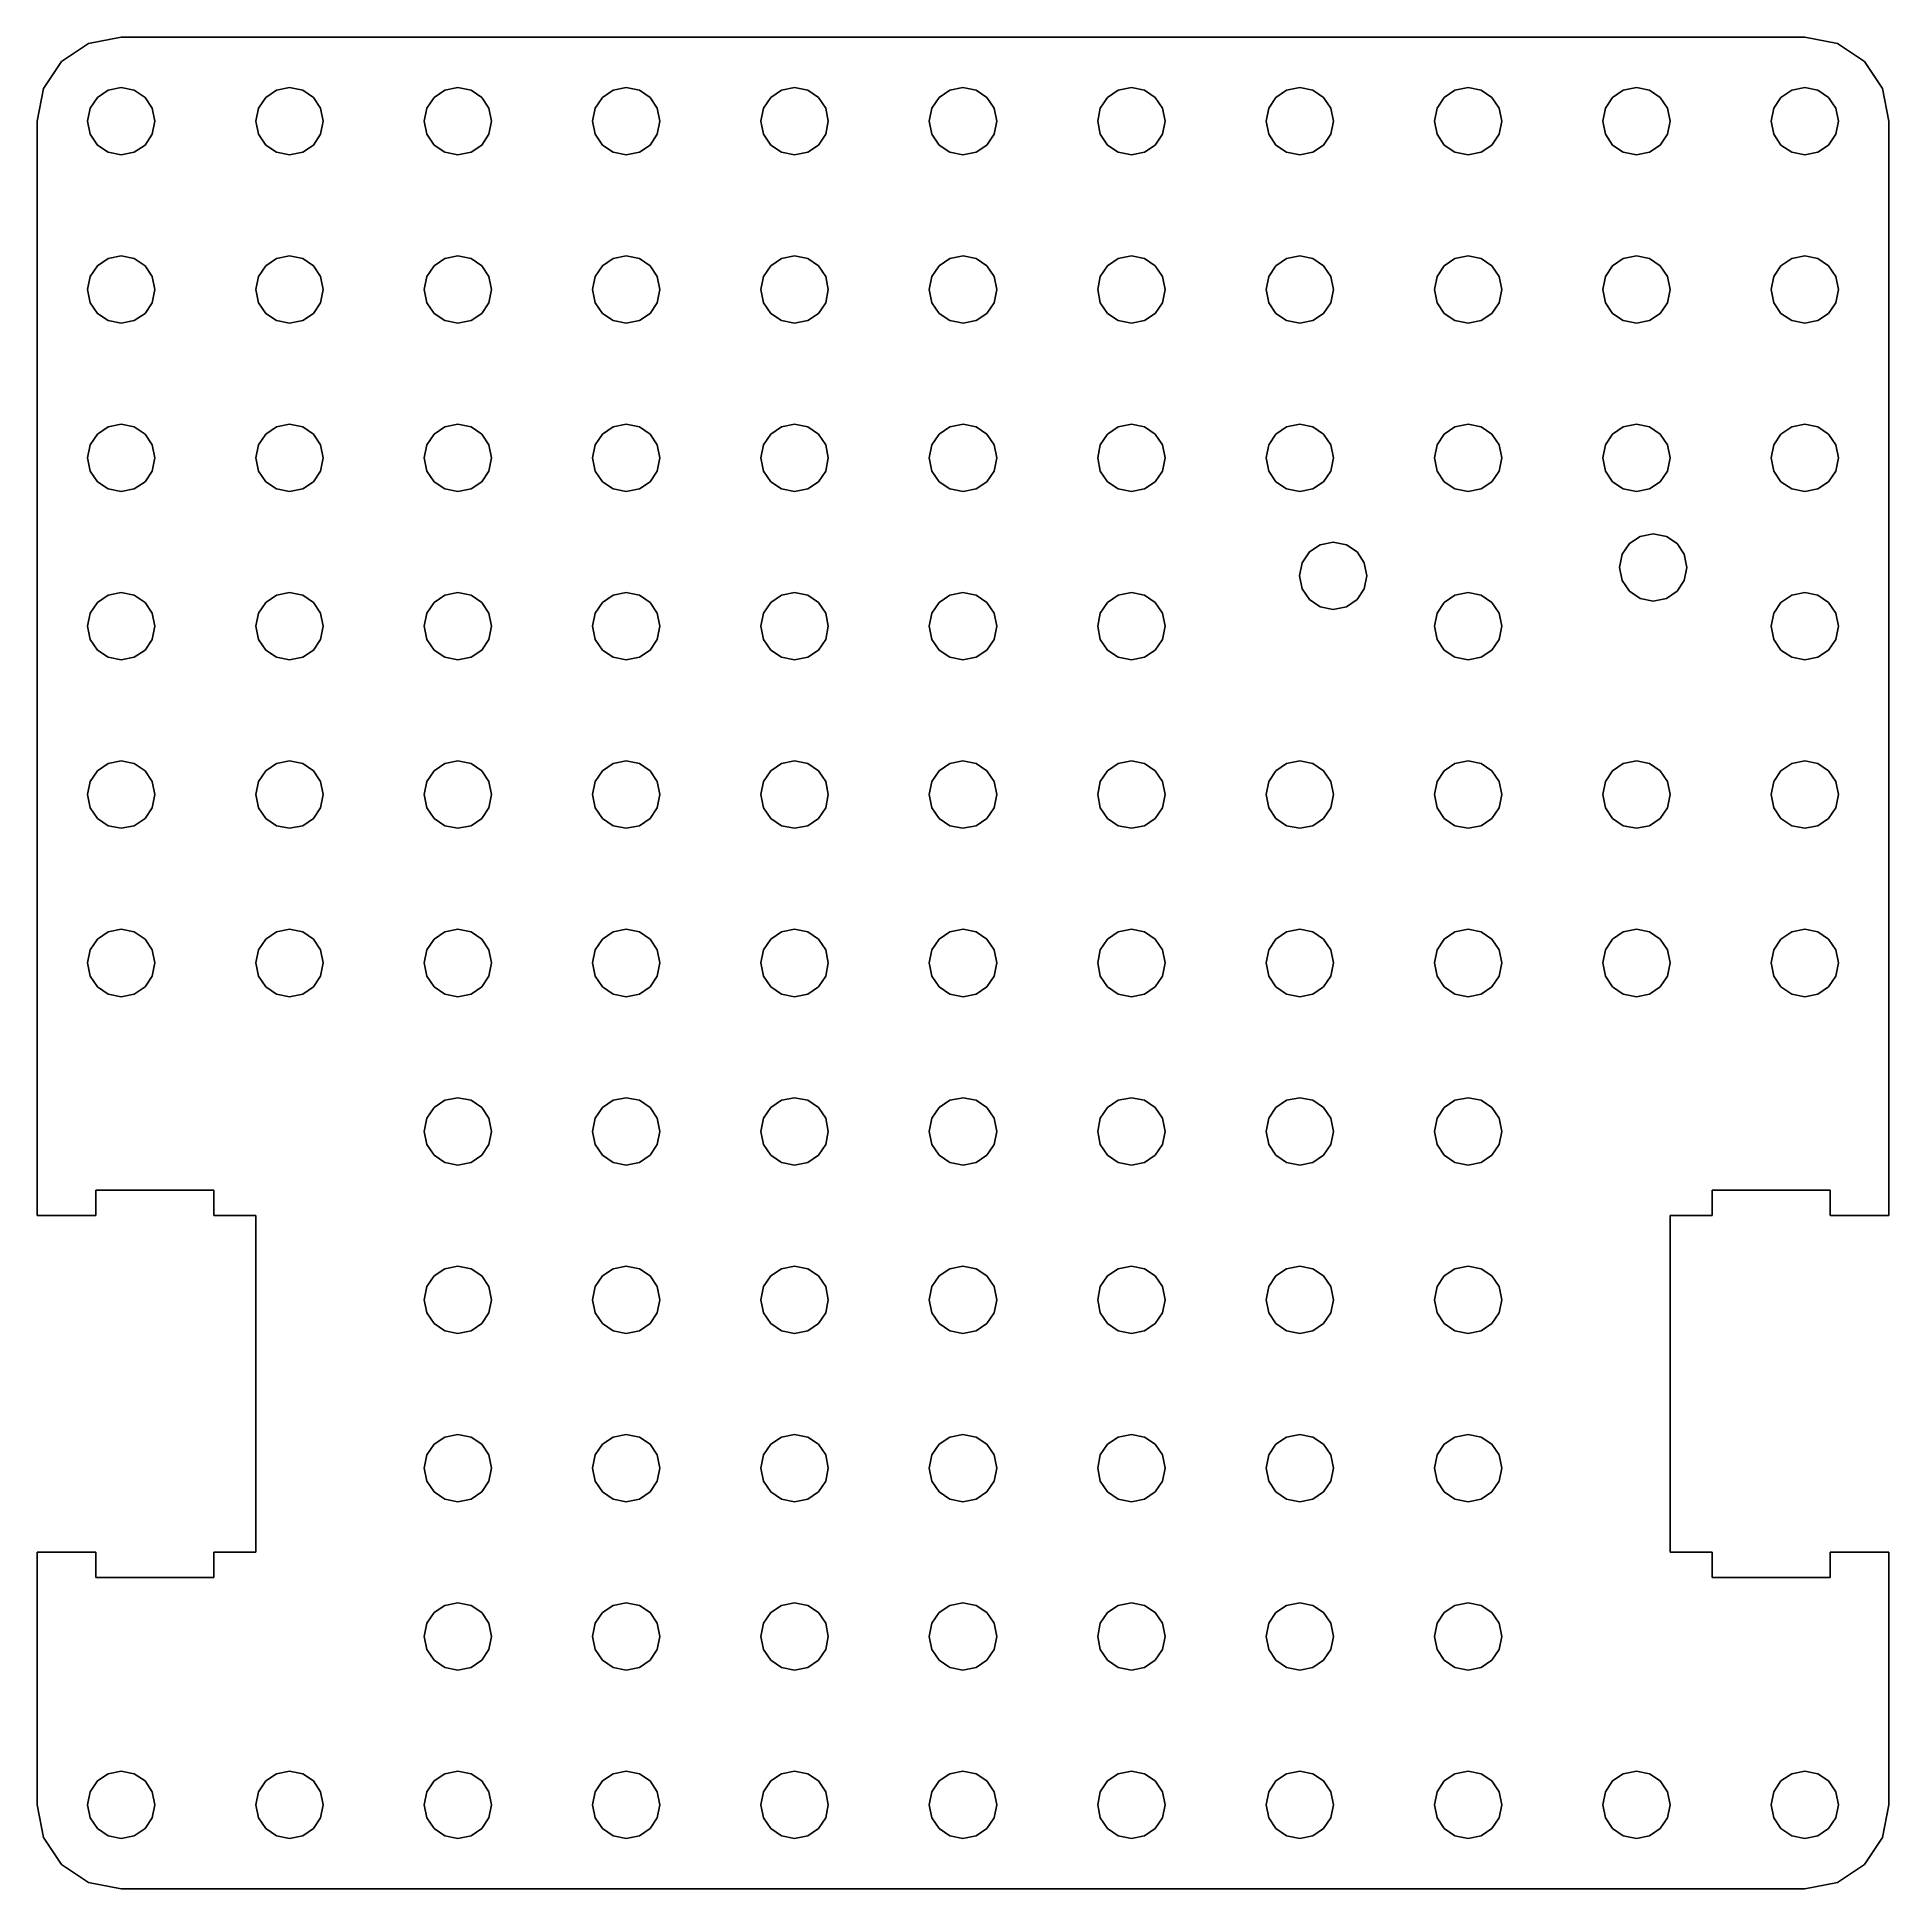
# Model space of a CAD drawing. Extents: x 0 to 110, y 0 to 110.
import ezdxf

# ---------------------------------------------------------------- set-up
doc = ezdxf.new("R2010")
doc.units = 0
doc.layers.add('Layer_1', color=7, linetype='CONTINUOUS')

msp = doc.modelspace()

# ---------------------------------------------------------------- linework, layer by layer
at = {"layer": 'Layer_1', "color": 7}
for p, q in [((4.999987, 110.000004), (3.050147, 109.608282)), ((29.999991, 110.000001), (4.999987, 110.000004)), ((3.050147, 109.608282), (1.461245, 108.538747)), ((54.999992, 109.999995), (29.999991, 110.000001)), ((79.999995, 109.999992), (54.999992, 109.999995)), ((104.999999, 109.99999), (79.999995, 109.999992)), ((106.949841, 109.608268), (104.999999, 109.99999)), ((108.538749, 108.538733), (106.949841, 109.608268)), ((1.461245, 108.538747), (0.391717, 106.949842)), ((109.608281, 106.949828), (108.538749, 108.538733)), ((0.391717, 106.949842), (0, 105.000005)), ((3.585791, 106.414217), (4.221514, 106.842834)), ((4.221514, 106.842834), (5.000004, 107.000004)), ((5.000004, 107.000004), (5.778494, 106.842834)), ((5.778494, 106.842834), (6.414218, 106.414217)), ((13.58579, 106.414217), (14.221513, 106.842834)), ((14.221513, 106.842834), (15.000003, 107.000004)), ((15.000003, 107.000004), (15.778493, 106.842834)), ((15.778493, 106.842834), (16.414217, 106.414217)), ((23.585789, 106.414217), (24.221513, 106.842834)), ((24.221513, 106.842834), (25.000003, 107.000004)), ((25.000003, 107.000004), (25.778493, 106.842834)), ((25.778493, 106.842834), (26.414217, 106.414217)), ((33.585786, 106.414217), (34.221509, 106.842834)), ((34.221509, 106.842834), (35, 107.000004)), ((35, 107.000004), (35.77849, 106.842834)), ((35.77849, 106.842834), (36.414213, 106.414217)), ((43.585786, 106.414217), (44.221509, 106.842834)), ((44.221509, 106.842834), (44.999999, 107.000004)), ((44.999999, 107.000004), (45.77849, 106.842834)), ((45.77849, 106.842834), (46.414213, 106.414217)), ((53.585785, 106.414217), (54.221509, 106.842834)), ((54.221509, 106.842834), (54.999999, 107.000004)), ((54.999999, 107.000004), (55.778489, 106.842834)), ((55.778489, 106.842834), (56.414213, 106.414217)), ((63.585785, 106.414217), (64.221509, 106.842834)), ((64.221509, 106.842834), (64.999999, 107.000004)), ((64.999999, 107.000004), (65.778489, 106.842834)), ((65.778489, 106.842834), (66.414212, 106.414217)), ((73.585785, 106.414217), (74.221508, 106.842834)), ((74.221508, 106.842834), (74.999999, 107.000004)), ((74.999999, 107.000004), (75.778489, 106.842834)), ((75.778489, 106.842834), (76.414212, 106.414217)), ((83.585788, 106.414217), (84.221511, 106.842834)), ((84.221511, 106.842834), (85.000001, 107.000004)), ((85.000001, 107.000004), (85.778491, 106.842834)), ((85.778491, 106.842834), (86.414215, 106.414217)), ((93.585787, 106.414217), (94.221511, 106.842834)), ((94.221511, 106.842834), (95.000001, 107.000004)), ((95.000001, 107.000004), (95.778491, 106.842834)), ((95.778491, 106.842834), (96.414215, 106.414217)), ((103.585787, 106.414217), (104.22151, 106.842834)), ((104.22151, 106.842834), (105.000001, 107.000004)), ((105.000001, 107.000004), (105.778491, 106.842834)), ((105.778491, 106.842834), (106.414214, 106.414217)), ((110, 104.999991), (109.608281, 106.949828)), ((3.000004, 105.000004), (3.157174, 105.778494)), ((3.157174, 105.778494), (3.585791, 106.414217)), ((6.414218, 106.414217), (6.842834, 105.778494)), ((6.842834, 105.778494), (7.000004, 105.000004)), ((13.000003, 105.000004), (13.157173, 105.778494)), ((13.157173, 105.778494), (13.58579, 106.414217)), ((16.414217, 106.414217), (16.842833, 105.778494)), ((16.842833, 105.778494), (17.000003, 105.000004)), ((23.000003, 105.000004), (23.157173, 105.778494)), ((23.157173, 105.778494), (23.585789, 106.414217)), ((26.414217, 106.414217), (26.842833, 105.778494)), ((26.842833, 105.778494), (27.000003, 105.000004)), ((32.999999, 105.000004), (33.157169, 105.778494)), ((33.157169, 105.778494), (33.585786, 106.414217)), ((36.414213, 106.414217), (36.84283, 105.778494)), ((36.84283, 105.778494), (37, 105.000004)), ((42.999999, 105.000004), (43.157169, 105.778494)), ((43.157169, 105.778494), (43.585786, 106.414217)), ((46.414213, 106.414217), (46.842829, 105.778494)), ((46.842829, 105.778494), (46.999999, 105.000004)), ((52.999999, 105.000004), (53.157169, 105.778494)), ((53.157169, 105.778494), (53.585785, 106.414217)), ((56.414213, 106.414217), (56.842829, 105.778494)), ((56.842829, 105.778494), (56.999999, 105.000004)), ((62.999999, 105.000004), (63.157169, 105.778494)), ((63.157169, 105.778494), (63.585785, 106.414217)), ((66.414212, 106.414217), (66.842829, 105.778494)), ((66.842829, 105.778494), (66.999999, 105.000004)), ((72.999999, 105.000004), (73.157168, 105.778494)), ((73.157168, 105.778494), (73.585785, 106.414217)), ((76.414212, 106.414217), (76.842829, 105.778494)), ((76.842829, 105.778494), (76.999999, 105.000004)), ((83.000001, 105.000004), (83.157171, 105.778494)), ((83.157171, 105.778494), (83.585788, 106.414217)), ((86.414215, 106.414217), (86.842831, 105.778494)), ((86.842831, 105.778494), (87.000001, 105.000004)), ((93.000001, 105.000004), (93.157171, 105.778494)), ((93.157171, 105.778494), (93.585787, 106.414217)), ((96.414215, 106.414217), (96.842831, 105.778494)), ((96.842831, 105.778494), (97.000001, 105.000004)), ((103.000001, 105.000004), (103.15717, 105.778494)), ((103.15717, 105.778494), (103.585787, 106.414217)), ((106.414214, 106.414217), (106.842831, 105.778494)), ((106.842831, 105.778494), (107.000001, 105.000004)), ((0, 105.000005), (0, 88.750005)), ((3.157174, 104.221514), (3.000004, 105.000004)), ((7.000004, 105.000004), (6.842834, 104.221514)), ((13.157173, 104.221514), (13.000003, 105.000004)), ((17.000003, 105.000004), (16.842833, 104.221514)), ((23.157173, 104.221514), (23.000003, 105.000004)), ((27.000003, 105.000004), (26.842833, 104.221514)), ((33.157169, 104.221514), (32.999999, 105.000004)), ((37, 105.000004), (36.84283, 104.221514)), ((43.157169, 104.221514), (42.999999, 105.000004)), ((46.999999, 105.000004), (46.842829, 104.221514)), ((53.157169, 104.221514), (52.999999, 105.000004)), ((56.999999, 105.000004), (56.842829, 104.221514)), ((63.157169, 104.221514), (62.999999, 105.000004)), ((66.999999, 105.000004), (66.842829, 104.221514)), ((73.157168, 104.221514), (72.999999, 105.000004)), ((76.999999, 105.000004), (76.842829, 104.221514)), ((83.157171, 104.221514), (83.000001, 105.000004)), ((87.000001, 105.000004), (86.842831, 104.221514)), ((93.157171, 104.221514), (93.000001, 105.000004)), ((97.000001, 105.000004), (96.842831, 104.221514)), ((103.157171, 104.221514), (103.000001, 105.000004)), ((107.000001, 105.000004), (106.842831, 104.221514)), ((110, 88.749994), (110, 104.999991)), ((3.585791, 103.585791), (3.157174, 104.221514)), ((4.221514, 103.157174), (3.585791, 103.585791)), ((6.414218, 103.585791), (5.778494, 103.157174)), ((6.842834, 104.221514), (6.414218, 103.585791)), ((13.58579, 103.585791), (13.157173, 104.221514)), ((14.221513, 103.157174), (13.58579, 103.585791)), ((16.414217, 103.585791), (15.778493, 103.157174)), ((16.842833, 104.221514), (16.414217, 103.585791)), ((23.585789, 103.585791), (23.157173, 104.221514)), ((24.221513, 103.157174), (23.585789, 103.585791)), ((26.414216, 103.585791), (25.778493, 103.157174)), ((26.842833, 104.221514), (26.414216, 103.585791)), ((33.585786, 103.585791), (33.157169, 104.221514)), ((34.221509, 103.157174), (33.585786, 103.585791)), ((36.414213, 103.585791), (35.77849, 103.157174)), ((36.84283, 104.221514), (36.414213, 103.585791)), ((43.585786, 103.585791), (43.157169, 104.221514)), ((44.221509, 103.157174), (43.585786, 103.585791)), ((46.414213, 103.585791), (45.77849, 103.157174)), ((46.842829, 104.221514), (46.414213, 103.585791)), ((53.585786, 103.585791), (53.157169, 104.221514)), ((54.221509, 103.157174), (53.585786, 103.585791)), ((56.414213, 103.585791), (55.778489, 103.157174)), ((56.842829, 104.221514), (56.414213, 103.585791)), ((63.585785, 103.585791), (63.157169, 104.221514)), ((64.221509, 103.157174), (63.585785, 103.585791)), ((66.414212, 103.585791), (65.778489, 103.157174)), ((66.842829, 104.221514), (66.414212, 103.585791)), ((73.585785, 103.585791), (73.157168, 104.221514)), ((74.221508, 103.157174), (73.585785, 103.585791)), ((76.414212, 103.585791), (75.778489, 103.157174)), ((76.842829, 104.221514), (76.414212, 103.585791)), ((83.585788, 103.585791), (83.157171, 104.221514)), ((84.221511, 103.157174), (83.585788, 103.585791)), ((86.414215, 103.585791), (85.778491, 103.157174)), ((86.842831, 104.221514), (86.414215, 103.585791)), ((93.585787, 103.585791), (93.157171, 104.221514)), ((94.221511, 103.157174), (93.585787, 103.585791)), ((96.414214, 103.585791), (95.778491, 103.157174)), ((96.842831, 104.221514), (96.414214, 103.585791)), ((103.585787, 103.585791), (103.157171, 104.221514)), ((104.22151, 103.157174), (103.585787, 103.585791)), ((106.414214, 103.585791), (105.778491, 103.157174)), ((106.842831, 104.221514), (106.414214, 103.585791)), ((5.000004, 103.000004), (4.221514, 103.157174)), ((5.778494, 103.157174), (5.000004, 103.000004)), ((15.000003, 103.000004), (14.221513, 103.157174)), ((15.778493, 103.157174), (15.000003, 103.000004)), ((25.000003, 103.000004), (24.221513, 103.157174)), ((25.778493, 103.157174), (25.000003, 103.000004)), ((35, 103.000004), (34.221509, 103.157174)), ((35.77849, 103.157174), (35, 103.000004)), ((44.999999, 103.000004), (44.221509, 103.157174)), ((45.77849, 103.157174), (44.999999, 103.000004)), ((54.999999, 103.000004), (54.221509, 103.157174)), ((55.778489, 103.157174), (54.999999, 103.000004)), ((64.999999, 103.000004), (64.221509, 103.157174)), ((65.778489, 103.157174), (64.999999, 103.000004)), ((74.999999, 103.000004), (74.221508, 103.157174)), ((75.778489, 103.157174), (74.999999, 103.000004)), ((85.000001, 103.000004), (84.221511, 103.157174)), ((85.778491, 103.157174), (85.000001, 103.000004)), ((95.000001, 103.000004), (94.221511, 103.157174)), ((95.778491, 103.157174), (95.000001, 103.000004)), ((105.000001, 103.000004), (104.22151, 103.157174)), ((105.778491, 103.157174), (105.000001, 103.000004)), ((3.58579, 96.414218), (4.221514, 96.842835)), ((4.221514, 96.842835), (5.000004, 97.000004)), ((5.000004, 97.000004), (5.778494, 96.842835)), ((5.778494, 96.842835), (6.414217, 96.414218)), ((13.585789, 96.41422), (14.221512, 96.842837)), ((14.221512, 96.842837), (15.000003, 97.000007)), ((15.000003, 97.000007), (15.778493, 96.842837)), ((15.778493, 96.842837), (16.414216, 96.41422)), ((23.58579, 96.414218), (24.221514, 96.842835)), ((24.221514, 96.842835), (25.000004, 97.000004)), ((25.000004, 97.000004), (25.778494, 96.842835)), ((25.778494, 96.842835), (26.414217, 96.414218)), ((33.585789, 96.414218), (34.221512, 96.842835)), ((34.221512, 96.842835), (35.000002, 97.000004)), ((35.000002, 97.000004), (35.778493, 96.842835)), ((35.778493, 96.842835), (36.414216, 96.414218)), ((43.585788, 96.414218), (44.221512, 96.842835)), ((44.221512, 96.842835), (45.000002, 97.000004)), ((45.000002, 97.000004), (45.778492, 96.842835)), ((45.778492, 96.842835), (46.414216, 96.414218)), ((53.585788, 96.414218), (54.221512, 96.842835)), ((54.221512, 96.842835), (55.000002, 97.000004)), ((55.000002, 97.000004), (55.778492, 96.842835)), ((55.778492, 96.842835), (56.414216, 96.414218)), ((63.585788, 96.41422), (64.221511, 96.842837)), ((64.221511, 96.842837), (65.000002, 97.000007)), ((65.000002, 97.000007), (65.778492, 96.842837)), ((65.778492, 96.842837), (66.414215, 96.41422)), ((73.585788, 96.414218), (74.221511, 96.842835)), ((74.221511, 96.842835), (75.000001, 97.000004)), ((75.000001, 97.000004), (75.778492, 96.842835)), ((75.778492, 96.842835), (76.414215, 96.414218)), ((83.58579, 96.414218), (84.221514, 96.842835)), ((84.221514, 96.842835), (85.000004, 97.000004)), ((85.000004, 97.000004), (85.778494, 96.842835)), ((85.778494, 96.842835), (86.414218, 96.414218)), ((93.58579, 96.414218), (94.221514, 96.842835)), ((94.221514, 96.842835), (95.000004, 97.000004)), ((95.000004, 97.000004), (95.778494, 96.842835)), ((95.778494, 96.842835), (96.414217, 96.414218)), ((103.58579, 96.414218), (104.221513, 96.842835)), ((104.221513, 96.842835), (105.000003, 97.000004)), ((105.000003, 97.000004), (105.778494, 96.842835)), ((105.778494, 96.842835), (106.414217, 96.414218)), ((3.000004, 95.000004), (3.157174, 95.778494)), ((3.157174, 95.778494), (3.58579, 96.414218)), ((6.414217, 96.414218), (6.842834, 95.778494)), ((6.842834, 95.778494), (7.000004, 95.000004)), ((13.000003, 95.000007), (13.157172, 95.778497)), ((13.157172, 95.778497), (13.585789, 96.41422)), ((16.414216, 96.41422), (16.842833, 95.778497)), ((16.842833, 95.778497), (17.000003, 95.000007)), ((23.000004, 95.000004), (23.157174, 95.778494)), ((23.157174, 95.778494), (23.58579, 96.414218)), ((26.414217, 96.414218), (26.842834, 95.778494)), ((26.842834, 95.778494), (27.000004, 95.000004)), ((33.000002, 95.000004), (33.157172, 95.778494)), ((33.157172, 95.778494), (33.585789, 96.414218)), ((36.414216, 96.414218), (36.842832, 95.778494)), ((36.842832, 95.778494), (37.000002, 95.000004)), ((43.000002, 95.000004), (43.157172, 95.778494)), ((43.157172, 95.778494), (43.585788, 96.414218)), ((46.414216, 96.414218), (46.842832, 95.778494)), ((46.842832, 95.778494), (47.000002, 95.000004)), ((53.000002, 95.000004), (53.157172, 95.778494)), ((53.157172, 95.778494), (53.585788, 96.414218)), ((56.414216, 96.414218), (56.842832, 95.778494)), ((56.842832, 95.778494), (57.000002, 95.000004)), ((63.000002, 95.000007), (63.157171, 95.778497)), ((63.157171, 95.778497), (63.585788, 96.41422)), ((66.414215, 96.41422), (66.842832, 95.778497)), ((66.842832, 95.778497), (67.000002, 95.000007)), ((73.000001, 95.000004), (73.157171, 95.778494)), ((73.157171, 95.778494), (73.585788, 96.414218)), ((76.414215, 96.414218), (76.842831, 95.778494)), ((76.842831, 95.778494), (77.000001, 95.000004)), ((83.000004, 95.000004), (83.157174, 95.778494)), ((83.157174, 95.778494), (83.58579, 96.414218)), ((86.414218, 96.414218), (86.842834, 95.778494)), ((86.842834, 95.778494), (87.000004, 95.000004)), ((93.000004, 95.000004), (93.157174, 95.778494)), ((93.157174, 95.778494), (93.58579, 96.414218)), ((96.414217, 96.414218), (96.842834, 95.778494)), ((96.842834, 95.778494), (97.000004, 95.000004)), ((103.000003, 95.000004), (103.157173, 95.778494)), ((103.157173, 95.778494), (103.58579, 96.414218)), ((106.414217, 96.414218), (106.842834, 95.778494)), ((106.842834, 95.778494), (107.000004, 95.000004)), ((3.157174, 94.221515), (3.000004, 95.000004)), ((7.000004, 95.000004), (6.842834, 94.221515)), ((13.157172, 94.221518), (13.000003, 95.000007)), ((17.000003, 95.000007), (16.842833, 94.221518)), ((23.157174, 94.221515), (23.000004, 95.000004)), ((27.000004, 95.000004), (26.842834, 94.221515)), ((33.157172, 94.221515), (33.000002, 95.000004)), ((37.000002, 95.000004), (36.842832, 94.221515)), ((43.157172, 94.221515), (43.000002, 95.000004)), ((47.000002, 95.000004), (46.842832, 94.221515)), ((53.157172, 94.221515), (53.000002, 95.000004)), ((57.000002, 95.000004), (56.842832, 94.221515)), ((63.157172, 94.221518), (63.000002, 95.000007)), ((67.000002, 95.000007), (66.842832, 94.221518)), ((73.157171, 94.221515), (73.000001, 95.000004)), ((77.000001, 95.000004), (76.842831, 94.221515)), ((83.157174, 94.221515), (83.000004, 95.000004)), ((87.000004, 95.000004), (86.842834, 94.221515)), ((93.157174, 94.221515), (93.000004, 95.000004)), ((97.000004, 95.000004), (96.842834, 94.221515)), ((103.157173, 94.221515), (103.000003, 95.000004)), ((107.000004, 95.000004), (106.842834, 94.221515)), ((3.58579, 93.585791), (3.157174, 94.221515)), ((4.221514, 93.157174), (3.58579, 93.585791)), ((6.414217, 93.585791), (5.778494, 93.157174)), ((6.842834, 94.221515), (6.414217, 93.585791)), ((13.585789, 93.585794), (13.157172, 94.221518)), ((14.221512, 93.157177), (13.585789, 93.585794)), ((16.414216, 93.585794), (15.778493, 93.157177)), ((16.842833, 94.221518), (16.414216, 93.585794)), ((23.58579, 93.585791), (23.157174, 94.221515)), ((24.221514, 93.157174), (23.58579, 93.585791)), ((26.414217, 93.585791), (25.778494, 93.157174)), ((26.842834, 94.221515), (26.414217, 93.585791)), ((33.585789, 93.585791), (33.157172, 94.221515)), ((34.221512, 93.157174), (33.585789, 93.585791)), ((36.414216, 93.585791), (35.778493, 93.157174)), ((36.842832, 94.221515), (36.414216, 93.585791)), ((43.585789, 93.585791), (43.157172, 94.221515)), ((44.221512, 93.157174), (43.585789, 93.585791)), ((46.414216, 93.585791), (45.778492, 93.157174)), ((46.842832, 94.221515), (46.414216, 93.585791)), ((53.585788, 93.585791), (53.157172, 94.221515)), ((54.221512, 93.157174), (53.585788, 93.585791)), ((56.414215, 93.585791), (55.778492, 93.157174)), ((56.842832, 94.221515), (56.414215, 93.585791)), ((63.585788, 93.585794), (63.157172, 94.221518)), ((64.221511, 93.157177), (63.585788, 93.585794)), ((66.414215, 93.585794), (65.778492, 93.157177)), ((66.842832, 94.221518), (66.414215, 93.585794)), ((73.585788, 93.585791), (73.157171, 94.221515)), ((74.221511, 93.157174), (73.585788, 93.585791)), ((76.414215, 93.585791), (75.778492, 93.157174)), ((76.842831, 94.221515), (76.414215, 93.585791)), ((83.58579, 93.585791), (83.157174, 94.221515)), ((84.221514, 93.157174), (83.58579, 93.585791)), ((86.414217, 93.585791), (85.778494, 93.157174)), ((86.842834, 94.221515), (86.414217, 93.585791)), ((93.58579, 93.585791), (93.157174, 94.221515)), ((94.221514, 93.157174), (93.58579, 93.585791)), ((96.414217, 93.585791), (95.778494, 93.157174)), ((96.842834, 94.221515), (96.414217, 93.585791)), ((103.58579, 93.585791), (103.157173, 94.221515)), ((104.221513, 93.157174), (103.58579, 93.585791)), ((106.414217, 93.585791), (105.778494, 93.157174)), ((106.842834, 94.221515), (106.414217, 93.585791)), ((5.000004, 93.000005), (4.221514, 93.157174)), ((5.778494, 93.157174), (5.000004, 93.000005)), ((15.000003, 93.000007), (14.221512, 93.157177)), ((15.778493, 93.157177), (15.000003, 93.000007)), ((25.000004, 93.000005), (24.221514, 93.157174)), ((25.778494, 93.157174), (25.000004, 93.000005)), ((35.000002, 93.000005), (34.221512, 93.157174)), ((35.778493, 93.157174), (35.000002, 93.000005)), ((45.000002, 93.000005), (44.221512, 93.157174)), ((45.778492, 93.157174), (45.000002, 93.000005)), ((55.000002, 93.000005), (54.221512, 93.157174)), ((55.778492, 93.157174), (55.000002, 93.000005)), ((65.000002, 93.000007), (64.221511, 93.157177)), ((65.778492, 93.157177), (65.000002, 93.000007)), ((75.000001, 93.000005), (74.221511, 93.157174)), ((75.778492, 93.157174), (75.000001, 93.000005)), ((85.000004, 93.000005), (84.221514, 93.157174)), ((85.778494, 93.157174), (85.000004, 93.000005)), ((95.000004, 93.000005), (94.221514, 93.157174)), ((95.778494, 93.157174), (95.000004, 93.000005)), ((105.000003, 93.000005), (104.221513, 93.157174)), ((105.778494, 93.157174), (105.000003, 93.000005)), ((0, 88.750005), (0, 72.500005)), ((110, 72.499997), (110, 88.749994)), ((4.221514, 86.842835), (5.000004, 87.000005)), ((5.000004, 87.000005), (5.778494, 86.842835)), ((14.221513, 86.842835), (15.000004, 87.000005)), ((15.000004, 87.000005), (15.778494, 86.842835)), ((24.221514, 86.842835), (25.000004, 87.000005)), ((25.000004, 87.000005), (25.778494, 86.842835)), ((34.221512, 86.842835), (35.000002, 87.000005)), ((35.000002, 87.000005), (35.778493, 86.842835)), ((44.221512, 86.842835), (45.000002, 87.000005)), ((45.000002, 87.000005), (45.778492, 86.842835)), ((54.221512, 86.842835), (55.000002, 87.000005)), ((55.000002, 87.000005), (55.778492, 86.842835)), ((64.221511, 86.842835), (65.000002, 87.000005)), ((65.000002, 87.000005), (65.778492, 86.842835)), ((74.221511, 86.842835), (75.000001, 87.000005)), ((75.000001, 87.000005), (75.778492, 86.842835)), ((84.221514, 86.842835), (85.000004, 87.000005)), ((85.000004, 87.000005), (85.778494, 86.842835)), ((94.221514, 86.842835), (95.000004, 87.000005)), ((95.000004, 87.000005), (95.778494, 86.842835)), ((104.221513, 86.842835), (105.000003, 87.000005)), ((105.000003, 87.000005), (105.778494, 86.842835)), ((3.157174, 85.778494), (3.58579, 86.414218)), ((3.58579, 86.414218), (4.221514, 86.842835)), ((5.778494, 86.842835), (6.414217, 86.414218)), ((6.414217, 86.414218), (6.842834, 85.778494)), ((13.157174, 85.778494), (13.58579, 86.414218)), ((13.58579, 86.414218), (14.221513, 86.842835)), ((15.778494, 86.842835), (16.414217, 86.414218)), ((16.414217, 86.414218), (16.842834, 85.778494)), ((23.157174, 85.778494), (23.58579, 86.414218)), ((23.58579, 86.414218), (24.221514, 86.842835)), ((25.778494, 86.842835), (26.414217, 86.414218)), ((26.414217, 86.414218), (26.842834, 85.778494)), ((33.157172, 85.778494), (33.585789, 86.414218)), ((33.585789, 86.414218), (34.221512, 86.842835)), ((35.778493, 86.842835), (36.414216, 86.414218)), ((36.414216, 86.414218), (36.842832, 85.778494)), ((43.157172, 85.778494), (43.585788, 86.414218)), ((43.585788, 86.414218), (44.221512, 86.842835)), ((45.778492, 86.842835), (46.414216, 86.414218)), ((46.414216, 86.414218), (46.842832, 85.778494)), ((53.157172, 85.778494), (53.585788, 86.414218)), ((53.585788, 86.414218), (54.221512, 86.842835)), ((55.778492, 86.842835), (56.414216, 86.414218)), ((56.414216, 86.414218), (56.842832, 85.778494)), ((63.157171, 85.778494), (63.585788, 86.414218)), ((63.585788, 86.414218), (64.221511, 86.842835)), ((65.778492, 86.842835), (66.414215, 86.414218)), ((66.414215, 86.414218), (66.842832, 85.778494)), ((73.157171, 85.778494), (73.585788, 86.414218)), ((73.585788, 86.414218), (74.221511, 86.842835)), ((75.778492, 86.842835), (76.414215, 86.414218)), ((76.414215, 86.414218), (76.842831, 85.778494)), ((83.157174, 85.778494), (83.58579, 86.414218)), ((83.58579, 86.414218), (84.221514, 86.842835)), ((85.778494, 86.842835), (86.414218, 86.414218)), ((86.414218, 86.414218), (86.842834, 85.778494)), ((93.157174, 85.778494), (93.58579, 86.414218)), ((93.58579, 86.414218), (94.221514, 86.842835)), ((95.778494, 86.842835), (96.414217, 86.414218)), ((96.414217, 86.414218), (96.842834, 85.778494)), ((103.157173, 85.778494), (103.58579, 86.414218)), ((103.58579, 86.414218), (104.221513, 86.842835)), ((105.778494, 86.842835), (106.414217, 86.414218)), ((106.414217, 86.414218), (106.842834, 85.778494)), ((3.000004, 85.000005), (3.157174, 85.778494)), ((3.157174, 84.221515), (3.000004, 85.000005)), ((6.842834, 85.778494), (7.000004, 85.000005)), ((7.000004, 85.000005), (6.842834, 84.221515)), ((13.000004, 85.000005), (13.157174, 85.778494)), ((13.157174, 84.221515), (13.000004, 85.000005)), ((16.842834, 85.778494), (17.000004, 85.000005)), ((17.000004, 85.000005), (16.842834, 84.221515)), ((23.000004, 85.000005), (23.157174, 85.778494)), ((23.157174, 84.221515), (23.000004, 85.000005)), ((26.842834, 85.778494), (27.000004, 85.000005)), ((27.000004, 85.000005), (26.842834, 84.221515)), ((33.000002, 85.000005), (33.157172, 85.778494)), ((33.157172, 84.221515), (33.000002, 85.000005)), ((36.842832, 85.778494), (37.000002, 85.000005)), ((37.000002, 85.000005), (36.842832, 84.221515)), ((43.000002, 85.000005), (43.157172, 85.778494)), ((43.157172, 84.221515), (43.000002, 85.000005)), ((46.842832, 85.778494), (47.000002, 85.000005)), ((47.000002, 85.000005), (46.842832, 84.221515)), ((53.000002, 85.000005), (53.157172, 85.778494)), ((53.157172, 84.221515), (53.000002, 85.000005)), ((56.842832, 85.778494), (57.000002, 85.000005)), ((57.000002, 85.000005), (56.842832, 84.221515)), ((63.000002, 85.000005), (63.157171, 85.778494)), ((63.157172, 84.221515), (63.000002, 85.000005)), ((66.842832, 85.778494), (67.000002, 85.000005)), ((67.000002, 85.000005), (66.842832, 84.221515)), ((73.000001, 85.000005), (73.157171, 85.778494)), ((73.157171, 84.221515), (73.000001, 85.000005)), ((76.842831, 85.778494), (77.000001, 85.000005)), ((77.000001, 85.000005), (76.842831, 84.221515)), ((83.000004, 85.000005), (83.157174, 85.778494)), ((83.157174, 84.221515), (83.000004, 85.000005)), ((86.842834, 85.778494), (87.000004, 85.000005)), ((87.000004, 85.000005), (86.842834, 84.221515)), ((93.000004, 85.000005), (93.157174, 85.778494)), ((93.157174, 84.221515), (93.000004, 85.000005)), ((96.842834, 85.778494), (97.000004, 85.000005)), ((97.000004, 85.000005), (96.842834, 84.221515)), ((103.000003, 85.000005), (103.157173, 85.778494)), ((103.157173, 84.221515), (103.000003, 85.000005)), ((106.842834, 85.778494), (107.000004, 85.000005)), ((107.000004, 85.000005), (106.842834, 84.221515)), ((3.58579, 83.585792), (3.157174, 84.221515)), ((6.842834, 84.221515), (6.414217, 83.585792)), ((13.58579, 83.585792), (13.157174, 84.221515)), ((16.842834, 84.221515), (16.414217, 83.585792)), ((23.58579, 83.585792), (23.157174, 84.221515)), ((26.842834, 84.221515), (26.414217, 83.585792)), ((33.585789, 83.585792), (33.157172, 84.221515)), ((36.842832, 84.221515), (36.414216, 83.585792)), ((43.585789, 83.585792), (43.157172, 84.221515)), ((46.842832, 84.221515), (46.414216, 83.585792)), ((53.585788, 83.585792), (53.157172, 84.221515)), ((56.842832, 84.221515), (56.414215, 83.585792)), ((63.585788, 83.585792), (63.157172, 84.221515)), ((66.842832, 84.221515), (66.414215, 83.585792)), ((73.585788, 83.585792), (73.157171, 84.221515)), ((76.842831, 84.221515), (76.414215, 83.585792)), ((83.58579, 83.585792), (83.157174, 84.221515)), ((86.842834, 84.221515), (86.414217, 83.585792)), ((93.58579, 83.585792), (93.157174, 84.221515)), ((96.842834, 84.221515), (96.414217, 83.585792)), ((103.58579, 83.585792), (103.157173, 84.221515)), ((106.842834, 84.221515), (106.414217, 83.585792)), ((4.221514, 83.157174), (3.58579, 83.585792)), ((5.000004, 83.000005), (4.221514, 83.157174)), ((5.778494, 83.157174), (5.000004, 83.000005)), ((6.414217, 83.585792), (5.778494, 83.157174)), ((14.221513, 83.157174), (13.58579, 83.585792)), ((15.000004, 83.000005), (14.221513, 83.157174)), ((15.778494, 83.157174), (15.000004, 83.000005)), ((16.414217, 83.585792), (15.778494, 83.157174)), ((24.221514, 83.157174), (23.58579, 83.585792)), ((25.000004, 83.000005), (24.221514, 83.157174)), ((25.778494, 83.157174), (25.000004, 83.000005)), ((26.414217, 83.585792), (25.778494, 83.157174)), ((34.221512, 83.157174), (33.585789, 83.585792)), ((35.000002, 83.000005), (34.221512, 83.157174)), ((35.778493, 83.157174), (35.000002, 83.000005)), ((36.414216, 83.585792), (35.778493, 83.157174)), ((44.221512, 83.157174), (43.585789, 83.585792)), ((45.000002, 83.000005), (44.221512, 83.157174)), ((45.778492, 83.157174), (45.000002, 83.000005)), ((46.414216, 83.585792), (45.778492, 83.157174)), ((54.221512, 83.157174), (53.585788, 83.585792)), ((55.000002, 83.000005), (54.221512, 83.157174)), ((55.778492, 83.157174), (55.000002, 83.000005)), ((56.414215, 83.585792), (55.778492, 83.157174)), ((64.221511, 83.157174), (63.585788, 83.585792)), ((65.000002, 83.000005), (64.221511, 83.157174)), ((65.778492, 83.157174), (65.000002, 83.000005)), ((66.414215, 83.585792), (65.778492, 83.157174)), ((74.221511, 83.157174), (73.585788, 83.585792)), ((75.000001, 83.000005), (74.221511, 83.157174)), ((75.778492, 83.157174), (75.000001, 83.000005)), ((76.414215, 83.585792), (75.778492, 83.157174)), ((84.221514, 83.157174), (83.58579, 83.585792)), ((85.000004, 83.000005), (84.221514, 83.157174)), ((85.778494, 83.157174), (85.000004, 83.000005)), ((86.414217, 83.585792), (85.778494, 83.157174)), ((94.221514, 83.157174), (93.58579, 83.585792)), ((95.000004, 83.000005), (94.221514, 83.157174)), ((95.778494, 83.157174), (95.000004, 83.000005)), ((96.414217, 83.585792), (95.778494, 83.157174)), ((104.221513, 83.157174), (103.58579, 83.585792)), ((105.000003, 83.000005), (104.221513, 83.157174)), ((105.778494, 83.157174), (105.000003, 83.000005)), ((106.414217, 83.585792), (105.778494, 83.157174)), ((94.585782, 79.914214), (95.221505, 80.342829)), ((95.221505, 80.342829), (95.999994, 80.499997)), ((95.999994, 80.499997), (96.778483, 80.342829)), ((96.778483, 80.342829), (97.414206, 79.914214)), ((75.149234, 78.778497), (75.57785, 79.414221)), ((75.57785, 79.414221), (76.213574, 79.842838)), ((76.213574, 79.842838), (76.992064, 80.000007)), ((76.992064, 80.000007), (77.770554, 79.842838)), ((77.770554, 79.842838), (78.406278, 79.414221)), ((78.406278, 79.414221), (78.834894, 78.778497)), ((93.999994, 78.50001), (94.157166, 79.278494)), ((94.157166, 79.278494), (94.585782, 79.914214)), ((97.414206, 79.914214), (97.842822, 79.278494)), ((97.842822, 79.278494), (97.999994, 78.50001)), ((74.992064, 78.000007), (75.149234, 78.778497)), ((78.834894, 78.778497), (78.992064, 78.000007)), ((94.157163, 77.72152), (93.999994, 78.50001)), ((97.999994, 78.50001), (97.842825, 77.72152)), ((4.221514, 76.842835), (5.000004, 77.000005)), ((5.000004, 77.000005), (5.778494, 76.842835)), ((14.221513, 76.842835), (15.000003, 77.000005)), ((15.000003, 77.000005), (15.778493, 76.842835)), ((24.221512, 76.842835), (25.000003, 77.000005)), ((25.000003, 77.000005), (25.778493, 76.842835)), ((34.221509, 76.842835), (35, 77.000005)), ((35, 77.000005), (35.77849, 76.842835)), ((44.221509, 76.842835), (44.999999, 77.000005)), ((44.999999, 77.000005), (45.77849, 76.842835)), ((54.221509, 76.842835), (54.999999, 77.000005)), ((54.999999, 77.000005), (55.778489, 76.842835)), ((64.221509, 76.842835), (64.999999, 77.000005)), ((64.999999, 77.000005), (65.778489, 76.842835)), ((75.149234, 77.221518), (74.992064, 78.000007)), ((75.577851, 76.585794), (75.149234, 77.221518)), ((78.834894, 77.221518), (78.406278, 76.585794)), ((78.992064, 78.000007), (78.834894, 77.221518)), ((84.221511, 76.842835), (85.000001, 77.000005)), ((85.000001, 77.000005), (85.778491, 76.842835)), ((94.58578, 77.0858), (94.157163, 77.72152)), ((95.221503, 76.657185), (94.58578, 77.0858)), ((97.414208, 77.0858), (96.778485, 76.657185)), ((97.842825, 77.72152), (97.414208, 77.0858)), ((104.22151, 76.842835), (105.000001, 77.000005)), ((105.000001, 77.000005), (105.778491, 76.842835)), ((3.157174, 75.778495), (3.58579, 76.414218)), ((3.58579, 76.414218), (4.221514, 76.842835)), ((5.778494, 76.842835), (6.414217, 76.414218)), ((6.414217, 76.414218), (6.842834, 75.778495)), ((13.157173, 75.778495), (13.585789, 76.414218)), ((13.585789, 76.414218), (14.221513, 76.842835)), ((15.778493, 76.842835), (16.414216, 76.414218)), ((16.414216, 76.414218), (16.842833, 75.778495)), ((23.157172, 75.778495), (23.585789, 76.414218)), ((23.585789, 76.414218), (24.221512, 76.842835)), ((25.778493, 76.842835), (26.414216, 76.414218)), ((26.414216, 76.414218), (26.842833, 75.778495)), ((33.157169, 75.778495), (33.585786, 76.414218)), ((33.585786, 76.414218), (34.221509, 76.842835)), ((35.77849, 76.842835), (36.414213, 76.414218)), ((36.414213, 76.414218), (36.84283, 75.778495)), ((43.157169, 75.778495), (43.585786, 76.414218)), ((43.585786, 76.414218), (44.221509, 76.842835)), ((45.77849, 76.842835), (46.414213, 76.414218)), ((46.414213, 76.414218), (46.842829, 75.778495)), ((53.157169, 75.778495), (53.585785, 76.414218)), ((53.585785, 76.414218), (54.221509, 76.842835)), ((55.778489, 76.842835), (56.414213, 76.414218)), ((56.414213, 76.414218), (56.842829, 75.778495)), ((63.157169, 75.778495), (63.585785, 76.414218)), ((63.585785, 76.414218), (64.221509, 76.842835)), ((65.778489, 76.842835), (66.414212, 76.414218)), ((66.414212, 76.414218), (66.842829, 75.778495)), ((76.213574, 76.157177), (75.577851, 76.585794)), ((76.992064, 76.000008), (76.213574, 76.157177)), ((77.770554, 76.157177), (76.992064, 76.000008)), ((78.406278, 76.585794), (77.770554, 76.157177)), ((83.157171, 75.778495), (83.585788, 76.414218)), ((83.585788, 76.414218), (84.221511, 76.842835)), ((85.778491, 76.842835), (86.414215, 76.414218)), ((86.414215, 76.414218), (86.842831, 75.778495)), ((95.999994, 76.500016), (95.221503, 76.657185)), ((96.778485, 76.657185), (95.999994, 76.500016)), ((103.15717, 75.778495), (103.585787, 76.414218)), ((103.585787, 76.414218), (104.22151, 76.842835)), ((105.778491, 76.842835), (106.414214, 76.414218)), ((106.414214, 76.414218), (106.842831, 75.778495)), ((3.000004, 75.000005), (3.157174, 75.778495)), ((3.157174, 74.221515), (3.000004, 75.000005)), ((6.842834, 75.778495), (7.000004, 75.000005)), ((7.000004, 75.000005), (6.842834, 74.221515)), ((13.000003, 75.000005), (13.157173, 75.778495)), ((13.157173, 74.221515), (13.000003, 75.000005)), ((16.842833, 75.778495), (17.000003, 75.000005)), ((17.000003, 75.000005), (16.842833, 74.221515)), ((23.000003, 75.000005), (23.157172, 75.778495)), ((23.157173, 74.221515), (23.000003, 75.000005)), ((26.842833, 75.778495), (27.000003, 75.000005)), ((27.000003, 75.000005), (26.842833, 74.221515)), ((32.999999, 75.000005), (33.157169, 75.778495)), ((33.157169, 74.221515), (32.999999, 75.000005)), ((36.84283, 75.778495), (37, 75.000005)), ((37, 75.000005), (36.84283, 74.221515)), ((42.999999, 75.000005), (43.157169, 75.778495)), ((43.157169, 74.221515), (42.999999, 75.000005)), ((46.842829, 75.778495), (46.999999, 75.000005)), ((46.999999, 75.000005), (46.842829, 74.221515)), ((52.999999, 75.000005), (53.157169, 75.778495)), ((53.157169, 74.221515), (52.999999, 75.000005)), ((56.842829, 75.778495), (56.999999, 75.000005)), ((56.999999, 75.000005), (56.842829, 74.221515)), ((62.999999, 75.000005), (63.157169, 75.778495)), ((63.157169, 74.221515), (62.999999, 75.000005)), ((66.842829, 75.778495), (66.999999, 75.000005)), ((66.999999, 75.000005), (66.842829, 74.221515)), ((83.000001, 75.000005), (83.157171, 75.778495)), ((83.157171, 74.221515), (83.000001, 75.000005)), ((86.842831, 75.778495), (87.000001, 75.000005)), ((87.000001, 75.000005), (86.842831, 74.221515)), ((103.000001, 75.000005), (103.15717, 75.778495)), ((103.157171, 74.221515), (103.000001, 75.000005)), ((106.842831, 75.778495), (107.000001, 75.000005)), ((107.000001, 75.000005), (106.842831, 74.221515)), ((3.58579, 73.585792), (3.157174, 74.221515)), ((6.842834, 74.221515), (6.414217, 73.585792)), ((13.585789, 73.585792), (13.157173, 74.221515)), ((16.842833, 74.221515), (16.414216, 73.585792)), ((23.585789, 73.585792), (23.157173, 74.221515)), ((26.842833, 74.221515), (26.414216, 73.585792)), ((33.585786, 73.585792), (33.157169, 74.221515)), ((36.84283, 74.221515), (36.414213, 73.585792)), ((43.585786, 73.585792), (43.157169, 74.221515)), ((46.842829, 74.221515), (46.414213, 73.585792)), ((53.585786, 73.585792), (53.157169, 74.221515)), ((56.842829, 74.221515), (56.414213, 73.585792)), ((63.585785, 73.585792), (63.157169, 74.221515)), ((66.842829, 74.221515), (66.414212, 73.585792)), ((83.585788, 73.585792), (83.157171, 74.221515)), ((86.842831, 74.221515), (86.414215, 73.585792)), ((103.585787, 73.585792), (103.157171, 74.221515)), ((106.842831, 74.221515), (106.414214, 73.585792)), ((4.221514, 73.157175), (3.58579, 73.585792)), ((5.000004, 73.000005), (4.221514, 73.157175)), ((5.778494, 73.157175), (5.000004, 73.000005)), ((6.414217, 73.585792), (5.778494, 73.157175)), ((14.221513, 73.157175), (13.585789, 73.585792)), ((15.000003, 73.000005), (14.221513, 73.157175)), ((15.778493, 73.157175), (15.000003, 73.000005)), ((16.414216, 73.585792), (15.778493, 73.157175)), ((24.221512, 73.157175), (23.585789, 73.585792)), ((25.000003, 73.000005), (24.221512, 73.157175)), ((25.778493, 73.157175), (25.000003, 73.000005)), ((26.414216, 73.585792), (25.778493, 73.157175)), ((34.221509, 73.157175), (33.585786, 73.585792)), ((35, 73.000005), (34.221509, 73.157175)), ((35.77849, 73.157175), (35, 73.000005)), ((36.414213, 73.585792), (35.77849, 73.157175)), ((44.221509, 73.157175), (43.585786, 73.585792)), ((44.999999, 73.000005), (44.221509, 73.157175)), ((45.77849, 73.157175), (44.999999, 73.000005)), ((46.414213, 73.585792), (45.77849, 73.157175)), ((54.221509, 73.157175), (53.585786, 73.585792)), ((54.999999, 73.000005), (54.221509, 73.157175)), ((55.778489, 73.157175), (54.999999, 73.000005)), ((56.414213, 73.585792), (55.778489, 73.157175)), ((64.221509, 73.157175), (63.585785, 73.585792)), ((64.999999, 73.000005), (64.221509, 73.157175)), ((65.778489, 73.157175), (64.999999, 73.000005)), ((66.414212, 73.585792), (65.778489, 73.157175)), ((84.221511, 73.157175), (83.585788, 73.585792)), ((85.000001, 73.000005), (84.221511, 73.157175)), ((85.778491, 73.157175), (85.000001, 73.000005)), ((86.414215, 73.585792), (85.778491, 73.157175)), ((104.22151, 73.157175), (103.585787, 73.585792)), ((105.000001, 73.000005), (104.22151, 73.157175)), ((105.778491, 73.157175), (105.000001, 73.000005)), ((106.414214, 73.585792), (105.778491, 73.157175)), ((0, 72.500005), (0, 56.250005)), ((110, 56.250003), (110, 72.499997)), ((3.157174, 65.778495), (3.58579, 66.414218)), ((3.58579, 66.414218), (4.221514, 66.842835)), ((4.221514, 66.842835), (5.000004, 67.000005)), ((5.000004, 67.000005), (5.778494, 66.842835)), ((5.778494, 66.842835), (6.414217, 66.414218)), ((6.414217, 66.414218), (6.842834, 65.778495)), ((13.157172, 65.778495), (13.585789, 66.414218)), ((13.585789, 66.414218), (14.221512, 66.842835)), ((14.221512, 66.842835), (15.000003, 67.000005)), ((15.000003, 67.000005), (15.778493, 66.842835)), ((15.778493, 66.842835), (16.414216, 66.414218)), ((16.414216, 66.414218), (16.842833, 65.778495)), ((23.157172, 65.778495), (23.585789, 66.414218)), ((23.585789, 66.414218), (24.221512, 66.842835)), ((24.221512, 66.842835), (25.000003, 67.000005)), ((25.000003, 67.000005), (25.778493, 66.842835)), ((25.778493, 66.842835), (26.414216, 66.414218)), ((26.414216, 66.414218), (26.842833, 65.778495)), ((33.157169, 65.778495), (33.585786, 66.414218)), ((33.585786, 66.414218), (34.221509, 66.842835)), ((34.221509, 66.842835), (35, 67.000005)), ((35, 67.000005), (35.77849, 66.842835)), ((35.77849, 66.842835), (36.414213, 66.414218)), ((36.414213, 66.414218), (36.84283, 65.778495)), ((43.157169, 65.778495), (43.585786, 66.414218)), ((43.585786, 66.414218), (44.221509, 66.842835)), ((44.221509, 66.842835), (44.999999, 67.000005)), ((44.999999, 67.000005), (45.77849, 66.842835)), ((45.77849, 66.842835), (46.414213, 66.414218)), ((46.414213, 66.414218), (46.842829, 65.778495)), ((53.157169, 65.778495), (53.585785, 66.414218)), ((53.585785, 66.414218), (54.221509, 66.842835)), ((54.221509, 66.842835), (54.999999, 67.000005)), ((54.999999, 67.000005), (55.778489, 66.842835)), ((55.778489, 66.842835), (56.414213, 66.414218)), ((56.414213, 66.414218), (56.842829, 65.778495)), ((63.157169, 65.778495), (63.585785, 66.414218)), ((63.585785, 66.414218), (64.221509, 66.842835)), ((64.221509, 66.842835), (64.999999, 67.000005)), ((64.999999, 67.000005), (65.778489, 66.842835)), ((65.778489, 66.842835), (66.414212, 66.414218)), ((66.414212, 66.414218), (66.842829, 65.778495)), ((73.157168, 65.778495), (73.585785, 66.414218)), ((73.585785, 66.414218), (74.221508, 66.842835)), ((74.221508, 66.842835), (74.999999, 67.000005)), ((74.999999, 67.000005), (75.778489, 66.842835)), ((75.778489, 66.842835), (76.414212, 66.414218)), ((76.414212, 66.414218), (76.842829, 65.778495)), ((83.157171, 65.778495), (83.585788, 66.414218)), ((83.585788, 66.414218), (84.221511, 66.842835)), ((84.221511, 66.842835), (85.000001, 67.000005)), ((85.000001, 67.000005), (85.778491, 66.842835)), ((85.778491, 66.842835), (86.414215, 66.414218)), ((86.414215, 66.414218), (86.842831, 65.778495)), ((93.157171, 65.778495), (93.585787, 66.414218)), ((93.585787, 66.414218), (94.221511, 66.842835)), ((94.221511, 66.842835), (95.000001, 67.000005)), ((95.000001, 67.000005), (95.778491, 66.842835)), ((95.778491, 66.842835), (96.414215, 66.414218)), ((96.414215, 66.414218), (96.842831, 65.778495)), ((103.15717, 65.778495), (103.585787, 66.414218)), ((103.585787, 66.414218), (104.22151, 66.842835)), ((104.22151, 66.842835), (105.000001, 67.000005)), ((105.000001, 67.000005), (105.778491, 66.842835)), ((105.778491, 66.842835), (106.414214, 66.414218)), ((106.414214, 66.414218), (106.842831, 65.778495)), ((3.000004, 65.000005), (3.157174, 65.778495)), ((3.157174, 64.221515), (3.000004, 65.000005)), ((6.842834, 65.778495), (7.000004, 65.000005)), ((7.000004, 65.000005), (6.842834, 64.221515)), ((13.000003, 65.000005), (13.157172, 65.778495)), ((13.157172, 64.221515), (13.000003, 65.000005)), ((16.842833, 65.778495), (17.000003, 65.000005)), ((17.000003, 65.000005), (16.842833, 64.221515)), ((23.000003, 65.000005), (23.157172, 65.778495)), ((23.157173, 64.221515), (23.000003, 65.000005)), ((26.842833, 65.778495), (27.000003, 65.000005)), ((27.000003, 65.000005), (26.842833, 64.221515)), ((32.999999, 65.000005), (33.157169, 65.778495)), ((33.157169, 64.221515), (32.999999, 65.000005)), ((36.84283, 65.778495), (37, 65.000005)), ((37, 65.000005), (36.84283, 64.221515)), ((42.999999, 65.000005), (43.157169, 65.778495)), ((43.157169, 64.221515), (42.999999, 65.000005)), ((46.842829, 65.778495), (46.999999, 65.000005)), ((46.999999, 65.000005), (46.842829, 64.221515)), ((52.999999, 65.000005), (53.157169, 65.778495)), ((53.157169, 64.221515), (52.999999, 65.000005)), ((56.842829, 65.778495), (56.999999, 65.000005)), ((56.999999, 65.000005), (56.842829, 64.221515)), ((62.999999, 65.000005), (63.157169, 65.778495)), ((63.157169, 64.221515), (62.999999, 65.000005)), ((66.842829, 65.778495), (66.999999, 65.000005)), ((66.999999, 65.000005), (66.842829, 64.221515)), ((72.999999, 65.000005), (73.157168, 65.778495)), ((73.157168, 64.221515), (72.999999, 65.000005)), ((76.842829, 65.778495), (76.999999, 65.000005)), ((76.999999, 65.000005), (76.842829, 64.221515)), ((83.000001, 65.000005), (83.157171, 65.778495)), ((83.157171, 64.221515), (83.000001, 65.000005)), ((86.842831, 65.778495), (87.000001, 65.000005)), ((87.000001, 65.000005), (86.842831, 64.221515)), ((93.000001, 65.000005), (93.157171, 65.778495)), ((93.157171, 64.221515), (93.000001, 65.000005)), ((96.842831, 65.778495), (97.000001, 65.000005)), ((97.000001, 65.000005), (96.842831, 64.221515)), ((103.000001, 65.000005), (103.15717, 65.778495)), ((103.157171, 64.221515), (103.000001, 65.000005)), ((106.842831, 65.778495), (107.000001, 65.000005)), ((107.000001, 65.000005), (106.842831, 64.221515)), ((3.58579, 63.585792), (3.157174, 64.221515)), ((6.842834, 64.221515), (6.414217, 63.585792)), ((13.585789, 63.585792), (13.157172, 64.221515)), ((16.842833, 64.221515), (16.414216, 63.585792)), ((23.585789, 63.585792), (23.157173, 64.221515)), ((26.842833, 64.221515), (26.414216, 63.585792)), ((33.585786, 63.585792), (33.157169, 64.221515)), ((36.84283, 64.221515), (36.414213, 63.585792)), ((43.585786, 63.585792), (43.157169, 64.221515)), ((46.842829, 64.221515), (46.414213, 63.585792)), ((53.585786, 63.585792), (53.157169, 64.221515)), ((56.842829, 64.221515), (56.414213, 63.585792)), ((63.585785, 63.585792), (63.157169, 64.221515)), ((66.842829, 64.221515), (66.414212, 63.585792)), ((73.585785, 63.585792), (73.157168, 64.221515)), ((76.842829, 64.221515), (76.414212, 63.585792)), ((83.585788, 63.585792), (83.157171, 64.221515)), ((86.842831, 64.221515), (86.414215, 63.585792)), ((93.585787, 63.585792), (93.157171, 64.221515)), ((96.842831, 64.221515), (96.414214, 63.585792)), ((103.585787, 63.585792), (103.157171, 64.221515)), ((106.842831, 64.221515), (106.414214, 63.585792)), ((4.221514, 63.157175), (3.58579, 63.585792)), ((5.000004, 63.000005), (4.221514, 63.157175)), ((5.778494, 63.157175), (5.000004, 63.000005)), ((6.414217, 63.585792), (5.778494, 63.157175)), ((14.221512, 63.157175), (13.585789, 63.585792)), ((15.000003, 63.000005), (14.221512, 63.157175)), ((15.778493, 63.157175), (15.000003, 63.000005)), ((16.414216, 63.585792), (15.778493, 63.157175)), ((24.221512, 63.157175), (23.585789, 63.585792)), ((25.000003, 63.000005), (24.221512, 63.157175)), ((25.778493, 63.157175), (25.000003, 63.000005)), ((26.414216, 63.585792), (25.778493, 63.157175)), ((34.221509, 63.157175), (33.585786, 63.585792)), ((35, 63.000005), (34.221509, 63.157175)), ((35.77849, 63.157175), (35, 63.000005)), ((36.414213, 63.585792), (35.77849, 63.157175)), ((44.221509, 63.157175), (43.585786, 63.585792)), ((44.999999, 63.000005), (44.221509, 63.157175)), ((45.77849, 63.157175), (44.999999, 63.000005)), ((46.414213, 63.585792), (45.77849, 63.157175)), ((54.221509, 63.157175), (53.585786, 63.585792)), ((54.999999, 63.000005), (54.221509, 63.157175)), ((55.778489, 63.157175), (54.999999, 63.000005)), ((56.414213, 63.585792), (55.778489, 63.157175)), ((64.221509, 63.157175), (63.585785, 63.585792)), ((64.999999, 63.000005), (64.221509, 63.157175)), ((65.778489, 63.157175), (64.999999, 63.000005)), ((66.414212, 63.585792), (65.778489, 63.157175)), ((74.221508, 63.157175), (73.585785, 63.585792)), ((74.999999, 63.000005), (74.221508, 63.157175)), ((75.778489, 63.157175), (74.999999, 63.000005)), ((76.414212, 63.585792), (75.778489, 63.157175)), ((84.221511, 63.157175), (83.585788, 63.585792)), ((85.000001, 63.000005), (84.221511, 63.157175)), ((85.778491, 63.157175), (85.000001, 63.000005)), ((86.414215, 63.585792), (85.778491, 63.157175)), ((94.221511, 63.157175), (93.585787, 63.585792)), ((95.000001, 63.000005), (94.221511, 63.157175)), ((95.778491, 63.157175), (95.000001, 63.000005)), ((96.414214, 63.585792), (95.778491, 63.157175)), ((104.22151, 63.157175), (103.585787, 63.585792)), ((105.000001, 63.000005), (104.22151, 63.157175)), ((105.778491, 63.157175), (105.000001, 63.000005)), ((106.414214, 63.585792), (105.778491, 63.157175)), ((0, 56.250005), (0, 40.000005)), ((3.157173, 55.778492), (3.58579, 56.414216)), ((3.58579, 56.414216), (4.221513, 56.842833)), ((4.221513, 56.842833), (5.000004, 57.000002)), ((5.000004, 57.000002), (5.778494, 56.842833)), ((5.778494, 56.842833), (6.414217, 56.414216)), ((6.414217, 56.414216), (6.842834, 55.778492)), ((13.157174, 55.778492), (13.58579, 56.414216)), ((13.58579, 56.414216), (14.221513, 56.842833)), ((14.221513, 56.842833), (15.000004, 57.000002)), ((15.000004, 57.000002), (15.778494, 56.842833)), ((15.778494, 56.842833), (16.414217, 56.414216)), ((16.414217, 56.414216), (16.842834, 55.778492)), ((23.157174, 55.778492), (23.58579, 56.414216)), ((23.58579, 56.414216), (24.221514, 56.842833)), ((24.221514, 56.842833), (25.000004, 57.000002)), ((25.000004, 57.000002), (25.778494, 56.842833)), ((25.778494, 56.842833), (26.414217, 56.414216)), ((26.414217, 56.414216), (26.842834, 55.778492)), ((33.157172, 55.778492), (33.585789, 56.414216)), ((33.585789, 56.414216), (34.221512, 56.842833)), ((34.221512, 56.842833), (35.000002, 57.000002)), ((35.000002, 57.000002), (35.778493, 56.842833)), ((35.778493, 56.842833), (36.414216, 56.414216)), ((36.414216, 56.414216), (36.842832, 55.778492)), ((43.157172, 55.778492), (43.585788, 56.414216)), ((43.585788, 56.414216), (44.221512, 56.842833)), ((44.221512, 56.842833), (45.000002, 57.000002)), ((45.000002, 57.000002), (45.778492, 56.842833)), ((45.778492, 56.842833), (46.414216, 56.414216)), ((46.414216, 56.414216), (46.842832, 55.778492)), ((53.157172, 55.778492), (53.585788, 56.414216)), ((53.585788, 56.414216), (54.221512, 56.842833)), ((54.221512, 56.842833), (55.000002, 57.000002)), ((55.000002, 57.000002), (55.778492, 56.842833)), ((55.778492, 56.842833), (56.414216, 56.414216)), ((56.414216, 56.414216), (56.842832, 55.778492)), ((63.157171, 55.778492), (63.585788, 56.414216)), ((63.585788, 56.414216), (64.221511, 56.842833)), ((64.221511, 56.842833), (65.000002, 57.000002)), ((65.000002, 57.000002), (65.778492, 56.842833)), ((65.778492, 56.842833), (66.414215, 56.414216)), ((66.414215, 56.414216), (66.842832, 55.778492)), ((73.157171, 55.778492), (73.585788, 56.414216)), ((73.585788, 56.414216), (74.221511, 56.842833)), ((74.221511, 56.842833), (75.000001, 57.000002)), ((75.000001, 57.000002), (75.778492, 56.842833)), ((75.778492, 56.842833), (76.414215, 56.414216)), ((76.414215, 56.414216), (76.842831, 55.778492)), ((83.157174, 55.778492), (83.58579, 56.414216)), ((83.58579, 56.414216), (84.221514, 56.842833)), ((84.221514, 56.842833), (85.000004, 57.000002)), ((85.000004, 57.000002), (85.778494, 56.842833)), ((85.778494, 56.842833), (86.414218, 56.414216)), ((86.414218, 56.414216), (86.842834, 55.778492)), ((93.157174, 55.778492), (93.58579, 56.414216)), ((93.58579, 56.414216), (94.221514, 56.842833)), ((94.221514, 56.842833), (95.000004, 57.000002)), ((95.000004, 57.000002), (95.778494, 56.842833)), ((95.778494, 56.842833), (96.414217, 56.414216)), ((96.414217, 56.414216), (96.842834, 55.778492)), ((103.157173, 55.778492), (103.58579, 56.414216)), ((103.58579, 56.414216), (104.221513, 56.842833)), ((104.221513, 56.842833), (105.000003, 57.000002)), ((105.000003, 57.000002), (105.778494, 56.842833)), ((105.778494, 56.842833), (106.414217, 56.414216)), ((106.414217, 56.414216), (106.842834, 55.778492)), ((110, 40.000005), (110, 56.250003)), ((3.000004, 55.000003), (3.157173, 55.778492)), ((3.157174, 54.221513), (3.000004, 55.000003)), ((6.842834, 55.778492), (7.000004, 55.000003)), ((7.000004, 55.000003), (6.842834, 54.221513)), ((13.000004, 55.000003), (13.157174, 55.778492)), ((13.157174, 54.221513), (13.000004, 55.000003)), ((16.842834, 55.778492), (17.000004, 55.000003)), ((17.000004, 55.000003), (16.842834, 54.221513)), ((23.000004, 55.000003), (23.157174, 55.778492)), ((23.157174, 54.221513), (23.000004, 55.000003)), ((26.842834, 55.778492), (27.000004, 55.000003)), ((27.000004, 55.000003), (26.842834, 54.221513)), ((33.000002, 55.000003), (33.157172, 55.778492)), ((33.157172, 54.221513), (33.000002, 55.000003)), ((36.842832, 55.778492), (37.000002, 55.000003)), ((37.000002, 55.000003), (36.842832, 54.221513)), ((43.000002, 55.000003), (43.157172, 55.778492)), ((43.157172, 54.221513), (43.000002, 55.000003)), ((46.842832, 55.778492), (47.000002, 55.000003)), ((47.000002, 55.000003), (46.842832, 54.221513)), ((53.000002, 55.000003), (53.157172, 55.778492)), ((53.157172, 54.221513), (53.000002, 55.000003)), ((56.842832, 55.778492), (57.000002, 55.000003)), ((57.000002, 55.000003), (56.842832, 54.221513)), ((63.000002, 55.000003), (63.157171, 55.778492)), ((63.157172, 54.221513), (63.000002, 55.000003)), ((66.842832, 55.778492), (67.000002, 55.000003)), ((67.000002, 55.000003), (66.842832, 54.221513)), ((73.000001, 55.000003), (73.157171, 55.778492)), ((73.157171, 54.221513), (73.000001, 55.000003)), ((76.842831, 55.778492), (77.000001, 55.000003)), ((77.000001, 55.000003), (76.842831, 54.221513)), ((83.000004, 55.000003), (83.157174, 55.778492)), ((83.157174, 54.221513), (83.000004, 55.000003)), ((86.842834, 55.778492), (87.000004, 55.000003)), ((87.000004, 55.000003), (86.842834, 54.221513)), ((93.000004, 55.000003), (93.157174, 55.778492)), ((93.157174, 54.221513), (93.000004, 55.000003)), ((96.842834, 55.778492), (97.000004, 55.000003)), ((97.000004, 55.000003), (96.842834, 54.221513)), ((103.000003, 55.000003), (103.157173, 55.778492)), ((103.157173, 54.221513), (103.000003, 55.000003)), ((106.842834, 55.778492), (107.000004, 55.000003)), ((107.000004, 55.000003), (106.842834, 54.221513)), ((3.58579, 53.58579), (3.157174, 54.221513)), ((6.842834, 54.221513), (6.414217, 53.58579)), ((13.58579, 53.58579), (13.157174, 54.221513)), ((16.842834, 54.221513), (16.414217, 53.58579)), ((23.58579, 53.58579), (23.157174, 54.221513)), ((26.842834, 54.221513), (26.414217, 53.58579)), ((33.585789, 53.58579), (33.157172, 54.221513)), ((36.842832, 54.221513), (36.414216, 53.58579)), ((43.585789, 53.58579), (43.157172, 54.221513)), ((46.842832, 54.221513), (46.414216, 53.58579)), ((53.585788, 53.58579), (53.157172, 54.221513)), ((56.842832, 54.221513), (56.414215, 53.58579)), ((63.585788, 53.58579), (63.157172, 54.221513)), ((66.842832, 54.221513), (66.414215, 53.58579)), ((73.585788, 53.58579), (73.157171, 54.221513)), ((76.842831, 54.221513), (76.414215, 53.58579)), ((83.58579, 53.58579), (83.157174, 54.221513)), ((86.842834, 54.221513), (86.414217, 53.58579)), ((93.58579, 53.58579), (93.157174, 54.221513)), ((96.842834, 54.221513), (96.414217, 53.58579)), ((103.58579, 53.58579), (103.157173, 54.221513)), ((106.842834, 54.221513), (106.414217, 53.58579)), ((4.221513, 53.157172), (3.58579, 53.58579)), ((5.000004, 53.000003), (4.221513, 53.157172)), ((5.778494, 53.157172), (5.000004, 53.000003)), ((6.414217, 53.58579), (5.778494, 53.157172)), ((14.221513, 53.157172), (13.58579, 53.58579)), ((15.000004, 53.000003), (14.221513, 53.157172)), ((15.778494, 53.157172), (15.000004, 53.000003)), ((16.414217, 53.58579), (15.778494, 53.157172)), ((24.221514, 53.157172), (23.58579, 53.58579)), ((25.000004, 53.000003), (24.221514, 53.157172)), ((25.778494, 53.157172), (25.000004, 53.000003)), ((26.414217, 53.58579), (25.778494, 53.157172)), ((34.221512, 53.157172), (33.585789, 53.58579)), ((35.000002, 53.000003), (34.221512, 53.157172)), ((35.778493, 53.157172), (35.000002, 53.000003)), ((36.414216, 53.58579), (35.778493, 53.157172)), ((44.221512, 53.157172), (43.585789, 53.58579)), ((45.000002, 53.000003), (44.221512, 53.157172)), ((45.778492, 53.157172), (45.000002, 53.000003)), ((46.414216, 53.58579), (45.778492, 53.157172)), ((54.221512, 53.157172), (53.585788, 53.58579)), ((55.000002, 53.000003), (54.221512, 53.157172)), ((55.778492, 53.157172), (55.000002, 53.000003)), ((56.414215, 53.58579), (55.778492, 53.157172)), ((64.221511, 53.157172), (63.585788, 53.58579)), ((65.000002, 53.000003), (64.221511, 53.157172)), ((65.778492, 53.157172), (65.000002, 53.000003)), ((66.414215, 53.58579), (65.778492, 53.157172)), ((74.221511, 53.157172), (73.585788, 53.58579)), ((75.000001, 53.000003), (74.221511, 53.157172)), ((75.778492, 53.157172), (75.000001, 53.000003)), ((76.414215, 53.58579), (75.778492, 53.157172)), ((84.221514, 53.157172), (83.58579, 53.58579)), ((85.000004, 53.000003), (84.221514, 53.157172)), ((85.778494, 53.157172), (85.000004, 53.000003)), ((86.414217, 53.58579), (85.778494, 53.157172)), ((94.221514, 53.157172), (93.58579, 53.58579)), ((95.000004, 53.000003), (94.221514, 53.157172)), ((95.778494, 53.157172), (95.000004, 53.000003)), ((96.414217, 53.58579), (95.778494, 53.157172)), ((104.221513, 53.157172), (103.58579, 53.58579)), ((105.000003, 53.000003), (104.221513, 53.157172)), ((105.778494, 53.157172), (105.000003, 53.000003)), ((106.414217, 53.58579), (105.778494, 53.157172)), ((23.157174, 45.778493), (23.58579, 46.414216)), ((23.58579, 46.414216), (24.221514, 46.842833)), ((24.221514, 46.842833), (25.000004, 47.000003)), ((25.000004, 47.000003), (25.778494, 46.842833)), ((25.778494, 46.842833), (26.414217, 46.414216)), ((26.414217, 46.414216), (26.842834, 45.778493)), ((33.157172, 45.778493), (33.585789, 46.414216)), ((33.585789, 46.414216), (34.221512, 46.842833)), ((34.221512, 46.842833), (35.000002, 47.000003)), ((35.000002, 47.000003), (35.778493, 46.842833)), ((35.778493, 46.842833), (36.414216, 46.414216)), ((36.414216, 46.414216), (36.842832, 45.778493)), ((43.157172, 45.77849), (43.585788, 46.41421)), ((43.585788, 46.41421), (44.221511, 46.842825)), ((44.221511, 46.842825), (45, 46.999994)), ((45, 46.999994), (45.778489, 46.842825)), ((45.778489, 46.842825), (46.414212, 46.41421)), ((46.414212, 46.41421), (46.842828, 45.77849)), ((53.157172, 45.778493), (53.585788, 46.414216)), ((53.585788, 46.414216), (54.221512, 46.842833)), ((54.221512, 46.842833), (55.000002, 47.000003)), ((55.000002, 47.000003), (55.778492, 46.842833)), ((55.778492, 46.842833), (56.414216, 46.414216)), ((56.414216, 46.414216), (56.842832, 45.778493)), ((63.157171, 45.778495), (63.585788, 46.414219)), ((63.585788, 46.414219), (64.221511, 46.842836)), ((64.221511, 46.842836), (65.000002, 47.000006)), ((65.000002, 47.000006), (65.778492, 46.842836)), ((65.778492, 46.842836), (66.414215, 46.414219)), ((66.414215, 46.414219), (66.842832, 45.778495)), ((73.157171, 45.778493), (73.585788, 46.414216)), ((73.585788, 46.414216), (74.221511, 46.842833)), ((74.221511, 46.842833), (75.000001, 47.000003)), ((75.000001, 47.000003), (75.778492, 46.842833)), ((75.778492, 46.842833), (76.414215, 46.414216)), ((76.414215, 46.414216), (76.842831, 45.778493)), ((83.157174, 45.778493), (83.58579, 46.414216)), ((83.58579, 46.414216), (84.221514, 46.842833)), ((84.221514, 46.842833), (85.000004, 47.000003)), ((85.000004, 47.000003), (85.778494, 46.842833)), ((85.778494, 46.842833), (86.414218, 46.414216)), ((86.414218, 46.414216), (86.842834, 45.778493)), ((23.000004, 45.000003), (23.157174, 45.778493)), ((26.842834, 45.778493), (27.000004, 45.000003)), ((33.000002, 45.000003), (33.157172, 45.778493)), ((36.842832, 45.778493), (37.000002, 45.000003)), ((43, 45.000006), (43.157172, 45.77849)), ((46.842828, 45.77849), (47, 45.000006)), ((53.000002, 45.000003), (53.157172, 45.778493)), ((56.842832, 45.778493), (57.000002, 45.000003)), ((63.000002, 45.000006), (63.157171, 45.778495)), ((66.842832, 45.778495), (67.000002, 45.000006)), ((73.000001, 45.000003), (73.157171, 45.778493)), ((76.842831, 45.778493), (77.000001, 45.000003)), ((83.000004, 45.000003), (83.157174, 45.778493)), ((86.842834, 45.778493), (87.000004, 45.000003)), ((23.157174, 44.221513), (23.000004, 45.000003)), ((23.58579, 43.58579), (23.157174, 44.221513)), ((26.842834, 44.221513), (26.414217, 43.58579)), ((27.000004, 45.000003), (26.842834, 44.221513)), ((33.157172, 44.221513), (33.000002, 45.000003)), ((33.585789, 43.58579), (33.157172, 44.221513)), ((36.842832, 44.221513), (36.414216, 43.58579)), ((37.000002, 45.000003), (36.842832, 44.221513)), ((43.157169, 44.221516), (43, 45.000006)), ((43.585786, 43.585796), (43.157169, 44.221516)), ((46.842831, 44.221516), (46.414214, 43.585796)), ((47, 45.000006), (46.842831, 44.221516)), ((53.157172, 44.221513), (53.000002, 45.000003)), ((53.585788, 43.58579), (53.157172, 44.221513)), ((56.842832, 44.221513), (56.414215, 43.58579)), ((57.000002, 45.000003), (56.842832, 44.221513)), ((63.157172, 44.221516), (63.000002, 45.000006)), ((63.585788, 43.585793), (63.157172, 44.221516)), ((66.842832, 44.221516), (66.414215, 43.585793)), ((67.000002, 45.000006), (66.842832, 44.221516)), ((73.157171, 44.221513), (73.000001, 45.000003)), ((73.585788, 43.58579), (73.157171, 44.221513)), ((76.842831, 44.221513), (76.414215, 43.58579)), ((77.000001, 45.000003), (76.842831, 44.221513)), ((83.157174, 44.221513), (83.000004, 45.000003)), ((83.58579, 43.58579), (83.157174, 44.221513)), ((86.842834, 44.221513), (86.414217, 43.58579)), ((87.000004, 45.000003), (86.842834, 44.221513)), ((24.221514, 43.157173), (23.58579, 43.58579)), ((25.000004, 43.000003), (24.221514, 43.157173)), ((25.778494, 43.157173), (25.000004, 43.000003)), ((26.414217, 43.58579), (25.778494, 43.157173)), ((34.221512, 43.157173), (33.585789, 43.58579)), ((35.000002, 43.000003), (34.221512, 43.157173)), ((35.778493, 43.157173), (35.000002, 43.000003)), ((36.414216, 43.58579), (35.778493, 43.157173)), ((44.221509, 43.157182), (43.585786, 43.585796)), ((45, 43.000013), (44.221509, 43.157182)), ((45.778491, 43.157182), (45, 43.000013)), ((46.414214, 43.585796), (45.778491, 43.157182)), ((54.221512, 43.157173), (53.585788, 43.58579)), ((55.000002, 43.000003), (54.221512, 43.157173)), ((55.778492, 43.157173), (55.000002, 43.000003)), ((56.414215, 43.58579), (55.778492, 43.157173)), ((64.221511, 43.157175), (63.585788, 43.585793)), ((65.000002, 43.000006), (64.221511, 43.157175)), ((65.778492, 43.157175), (65.000002, 43.000006)), ((66.414215, 43.585793), (65.778492, 43.157175)), ((74.221511, 43.157173), (73.585788, 43.58579)), ((75.000001, 43.000003), (74.221511, 43.157173)), ((75.778492, 43.157173), (75.000001, 43.000003)), ((76.414215, 43.58579), (75.778492, 43.157173)), ((84.221514, 43.157173), (83.58579, 43.58579)), ((85.000004, 43.000003), (84.221514, 43.157173)), ((85.778494, 43.157173), (85.000004, 43.000003)), ((86.414217, 43.58579), (85.778494, 43.157173)), ((3.5, 41.125005), (3.5, 41.500005)), ((3.5, 41.500005), (5.25, 41.500005)), ((3.5, 40.750005), (3.5, 41.125005)), ((3.5, 40.375003), (3.5, 40.750005)), ((5.25, 41.500005), (7, 41.500008)), ((7, 41.500008), (8.75, 41.500008)), ((8.75, 41.500008), (10.5, 41.500008)), ((10.5, 41.500008), (10.5, 41.125005)), ((10.5, 41.125005), (10.5, 40.750005)), ((10.5, 40.750005), (10.5, 40.375005)), ((99.500001, 41.125005), (99.500001, 41.500005)), ((99.500001, 41.500005), (101.250002, 41.500005)), ((99.500001, 40.750005), (99.500001, 41.125005)), ((99.500001, 40.375005), (99.500001, 40.750005)), ((101.250002, 41.500005), (103, 41.500005)), ((103, 41.500005), (104.750001, 41.500005)), ((104.750001, 41.500005), (106.499999, 41.500005)), ((106.499999, 41.500005), (106.499999, 41.125005)), ((106.499999, 41.125005), (106.499999, 40.750002)), ((106.499999, 40.750002), (106.499999, 40.375003)), ((0, 40.000005), (0.875, 40.000005)), ((0.875, 40.000005), (1.75, 40.000005)), ((1.75, 40.000005), (2.625, 40.000003)), ((2.625, 40.000003), (3.5, 40.000003)), ((3.5, 40.000003), (3.5, 40.375003)), ((10.5, 40.375005), (10.5, 40.000003)), ((10.5, 40.000003), (11.125, 40.000003)), ((11.125, 40.000003), (11.75, 40.000003)), ((11.75, 40.000003), (12.375, 40.000003)), ((12.375, 40.000003), (13, 40.000003)), ((13, 40.000003), (13, 35.000004)), ((97.000001, 35.000004), (97.000001, 40.000003)), ((97.000001, 40.000003), (97.625002, 40.000003)), ((97.625002, 40.000003), (98.250002, 40.000003)), ((98.250002, 40.000003), (98.875001, 40.000005)), ((98.875001, 40.000005), (99.500001, 40.000005)), ((99.500001, 40.000005), (99.500001, 40.375005)), ((106.499999, 40.375003), (106.499999, 40.000003)), ((106.499999, 40.000003), (107.375, 40.000003)), ((107.375, 40.000003), (108.249999, 40.000003)), ((108.249999, 40.000003), (109.125001, 40.000005)), ((109.125001, 40.000005), (110, 40.000005)), ((23.157172, 35.778493), (23.585789, 36.414216)), ((23.585789, 36.414216), (24.221512, 36.842833)), ((24.221512, 36.842833), (25.000003, 37.000003)), ((25.000003, 37.000003), (25.778493, 36.842833)), ((25.778493, 36.842833), (26.414216, 36.414216)), ((26.414216, 36.414216), (26.842833, 35.778493)), ((33.157169, 35.778493), (33.585786, 36.414216)), ((33.585786, 36.414216), (34.221509, 36.842833)), ((34.221509, 36.842833), (35, 37.000003)), ((35, 37.000003), (35.77849, 36.842833)), ((35.77849, 36.842833), (36.414213, 36.414216)), ((36.414213, 36.414216), (36.84283, 35.778493)), ((43.157169, 35.778493), (43.585786, 36.414216)), ((43.585786, 36.414216), (44.221509, 36.842833)), ((44.221509, 36.842833), (44.999999, 37.000003)), ((44.999999, 37.000003), (45.77849, 36.842833)), ((45.77849, 36.842833), (46.414213, 36.414216)), ((46.414213, 36.414216), (46.842829, 35.778493)), ((53.157169, 35.778493), (53.585785, 36.414216)), ((53.585785, 36.414216), (54.221509, 36.842833)), ((54.221509, 36.842833), (54.999999, 37.000003)), ((54.999999, 37.000003), (55.778489, 36.842833)), ((55.778489, 36.842833), (56.414213, 36.414216)), ((56.414213, 36.414216), (56.842829, 35.778493)), ((63.157169, 35.778493), (63.585785, 36.414216)), ((63.585785, 36.414216), (64.221509, 36.842833)), ((64.221509, 36.842833), (64.999999, 37.000003)), ((64.999999, 37.000003), (65.778489, 36.842833)), ((65.778489, 36.842833), (66.414212, 36.414216)), ((66.414212, 36.414216), (66.842829, 35.778493)), ((73.157168, 35.778493), (73.585785, 36.414216)), ((73.585785, 36.414216), (74.221508, 36.842833)), ((74.221508, 36.842833), (74.999999, 37.000003)), ((74.999999, 37.000003), (75.778489, 36.842833)), ((75.778489, 36.842833), (76.414212, 36.414216)), ((76.414212, 36.414216), (76.842829, 35.778493)), ((83.157171, 35.778493), (83.585788, 36.414216)), ((83.585788, 36.414216), (84.221511, 36.842833)), ((84.221511, 36.842833), (85.000001, 37.000003)), ((85.000001, 37.000003), (85.778491, 36.842833)), ((85.778491, 36.842833), (86.414215, 36.414216)), ((86.414215, 36.414216), (86.842831, 35.778493)), ((23.000003, 35.000003), (23.157172, 35.778493)), ((26.842833, 35.778493), (27.000003, 35.000003)), ((32.999999, 35.000003), (33.157169, 35.778493)), ((36.84283, 35.778493), (37, 35.000003)), ((42.999999, 35.000003), (43.157169, 35.778493)), ((46.842829, 35.778493), (46.999999, 35.000003)), ((52.999999, 35.000003), (53.157169, 35.778493)), ((56.842829, 35.778493), (56.999999, 35.000003)), ((62.999999, 35.000003), (63.157169, 35.778493)), ((66.842829, 35.778493), (66.999999, 35.000003)), ((72.999999, 35.000003), (73.157168, 35.778493)), ((76.842829, 35.778493), (76.999999, 35.000003)), ((83.000001, 35.000003), (83.157171, 35.778493)), ((86.842831, 35.778493), (87.000001, 35.000003)), ((13, 35.000004), (13, 30.000003)), ((23.157173, 34.221513), (23.000003, 35.000003)), ((23.585789, 33.58579), (23.157173, 34.221513)), ((26.842833, 34.221513), (26.414216, 33.58579)), ((27.000003, 35.000003), (26.842833, 34.221513)), ((33.157169, 34.221513), (32.999999, 35.000003)), ((33.585786, 33.58579), (33.157169, 34.221513)), ((36.84283, 34.221513), (36.414213, 33.58579)), ((37, 35.000003), (36.84283, 34.221513)), ((43.157169, 34.221513), (42.999999, 35.000003)), ((43.585786, 33.58579), (43.157169, 34.221513)), ((46.842829, 34.221513), (46.414213, 33.58579)), ((46.999999, 35.000003), (46.842829, 34.221513)), ((53.157169, 34.221513), (52.999999, 35.000003)), ((53.585786, 33.58579), (53.157169, 34.221513)), ((56.842829, 34.221513), (56.414213, 33.58579)), ((56.999999, 35.000003), (56.842829, 34.221513)), ((63.157169, 34.221513), (62.999999, 35.000003)), ((63.585785, 33.58579), (63.157169, 34.221513)), ((66.842829, 34.221513), (66.414212, 33.58579)), ((66.999999, 35.000003), (66.842829, 34.221513)), ((73.157168, 34.221513), (72.999999, 35.000003)), ((73.585785, 33.58579), (73.157168, 34.221513)), ((76.842829, 34.221513), (76.414212, 33.58579)), ((76.999999, 35.000003), (76.842829, 34.221513)), ((83.157171, 34.221513), (83.000001, 35.000003)), ((83.585788, 33.58579), (83.157171, 34.221513)), ((86.842831, 34.221513), (86.414215, 33.58579)), ((87.000001, 35.000003), (86.842831, 34.221513)), ((97.000001, 30.000003), (97.000001, 35.000004)), ((24.221512, 33.157173), (23.585789, 33.58579)), ((25.000003, 33.000003), (24.221512, 33.157173)), ((25.778493, 33.157173), (25.000003, 33.000003)), ((26.414216, 33.58579), (25.778493, 33.157173)), ((34.221509, 33.157173), (33.585786, 33.58579)), ((35, 33.000003), (34.221509, 33.157173)), ((35.77849, 33.157173), (35, 33.000003)), ((36.414213, 33.58579), (35.77849, 33.157173)), ((44.221509, 33.157173), (43.585786, 33.58579)), ((44.999999, 33.000003), (44.221509, 33.157173)), ((45.77849, 33.157173), (44.999999, 33.000003)), ((46.414213, 33.58579), (45.77849, 33.157173)), ((54.221509, 33.157173), (53.585786, 33.58579)), ((54.999999, 33.000003), (54.221509, 33.157173)), ((55.778489, 33.157173), (54.999999, 33.000003)), ((56.414213, 33.58579), (55.778489, 33.157173)), ((64.221509, 33.157173), (63.585785, 33.58579)), ((64.999999, 33.000003), (64.221509, 33.157173)), ((65.778489, 33.157173), (64.999999, 33.000003)), ((66.414212, 33.58579), (65.778489, 33.157173)), ((74.221508, 33.157173), (73.585785, 33.58579)), ((74.999999, 33.000003), (74.221508, 33.157173)), ((75.778489, 33.157173), (74.999999, 33.000003)), ((76.414212, 33.58579), (75.778489, 33.157173)), ((84.221511, 33.157173), (83.585788, 33.58579)), ((85.000001, 33.000003), (84.221511, 33.157173)), ((85.778491, 33.157173), (85.000001, 33.000003)), ((86.414215, 33.58579), (85.778491, 33.157173)), ((13, 30.000003), (13, 25.000004)), ((97.000001, 25.000004), (97.000001, 30.000003)), ((23.157172, 25.778493), (23.585789, 26.414216)), ((23.585789, 26.414216), (24.221512, 26.842834)), ((24.221512, 26.842834), (25.000003, 27.000003)), ((25.000003, 27.000003), (25.778493, 26.842834)), ((25.778493, 26.842834), (26.414216, 26.414216)), ((26.414216, 26.414216), (26.842833, 25.778493)), ((33.157169, 25.778493), (33.585786, 26.414216)), ((33.585786, 26.414216), (34.221509, 26.842834)), ((34.221509, 26.842834), (35, 27.000003)), ((35, 27.000003), (35.77849, 26.842834)), ((35.77849, 26.842834), (36.414213, 26.414216)), ((36.414213, 26.414216), (36.84283, 25.778493)), ((43.157169, 25.778493), (43.585786, 26.414216)), ((43.585786, 26.414216), (44.221509, 26.842834)), ((44.221509, 26.842834), (44.999999, 27.000003)), ((44.999999, 27.000003), (45.77849, 26.842834)), ((45.77849, 26.842834), (46.414213, 26.414216)), ((46.414213, 26.414216), (46.842829, 25.778493)), ((53.157169, 25.778493), (53.585785, 26.414216)), ((53.585785, 26.414216), (54.221509, 26.842834)), ((54.221509, 26.842834), (54.999999, 27.000003)), ((54.999999, 27.000003), (55.778489, 26.842834)), ((55.778489, 26.842834), (56.414213, 26.414216)), ((56.414213, 26.414216), (56.842829, 25.778493)), ((63.157169, 25.778493), (63.585785, 26.414216)), ((63.585785, 26.414216), (64.221509, 26.842834)), ((64.221509, 26.842834), (64.999999, 27.000003)), ((64.999999, 27.000003), (65.778489, 26.842834)), ((65.778489, 26.842834), (66.414212, 26.414216)), ((66.414212, 26.414216), (66.842829, 25.778493)), ((73.157168, 25.778493), (73.585785, 26.414216)), ((73.585785, 26.414216), (74.221508, 26.842834)), ((74.221508, 26.842834), (74.999999, 27.000003)), ((74.999999, 27.000003), (75.778489, 26.842834)), ((75.778489, 26.842834), (76.414212, 26.414216)), ((76.414212, 26.414216), (76.842829, 25.778493)), ((83.157171, 25.778493), (83.585788, 26.414216)), ((83.585788, 26.414216), (84.221511, 26.842834)), ((84.221511, 26.842834), (85.000001, 27.000003)), ((85.000001, 27.000003), (85.778491, 26.842834)), ((85.778491, 26.842834), (86.414215, 26.414216)), ((86.414215, 26.414216), (86.842831, 25.778493)), ((23.000003, 25.000003), (23.157172, 25.778493)), ((26.842833, 25.778493), (27.000003, 25.000003)), ((32.999999, 25.000003), (33.157169, 25.778493)), ((36.84283, 25.778493), (37, 25.000003)), ((42.999999, 25.000003), (43.157169, 25.778493)), ((46.842829, 25.778493), (46.999999, 25.000003)), ((52.999999, 25.000003), (53.157169, 25.778493)), ((56.842829, 25.778493), (56.999999, 25.000003)), ((62.999999, 25.000003), (63.157169, 25.778493)), ((66.842829, 25.778493), (66.999999, 25.000003)), ((72.999999, 25.000003), (73.157168, 25.778493)), ((76.842829, 25.778493), (76.999999, 25.000003)), ((83.000001, 25.000003), (83.157171, 25.778493)), ((86.842831, 25.778493), (87.000001, 25.000003)), ((13, 25.000004), (13, 20.000006)), ((23.157173, 24.221514), (23.000003, 25.000003)), ((23.585789, 23.58579), (23.157173, 24.221514)), ((26.842833, 24.221514), (26.414216, 23.58579)), ((27.000003, 25.000003), (26.842833, 24.221514)), ((33.157169, 24.221514), (32.999999, 25.000003)), ((33.585786, 23.58579), (33.157169, 24.221514)), ((36.84283, 24.221514), (36.414213, 23.58579)), ((37, 25.000003), (36.84283, 24.221514)), ((43.157169, 24.221514), (42.999999, 25.000003)), ((43.585786, 23.58579), (43.157169, 24.221514)), ((46.842829, 24.221514), (46.414213, 23.58579)), ((46.999999, 25.000003), (46.842829, 24.221514)), ((53.157169, 24.221514), (52.999999, 25.000003)), ((53.585786, 23.58579), (53.157169, 24.221514)), ((56.842829, 24.221514), (56.414213, 23.58579)), ((56.999999, 25.000003), (56.842829, 24.221514)), ((63.157169, 24.221514), (62.999999, 25.000003)), ((63.585785, 23.58579), (63.157169, 24.221514)), ((66.842829, 24.221514), (66.414212, 23.58579)), ((66.999999, 25.000003), (66.842829, 24.221514)), ((73.157168, 24.221514), (72.999999, 25.000003)), ((73.585785, 23.58579), (73.157168, 24.221514)), ((76.842829, 24.221514), (76.414212, 23.58579)), ((76.999999, 25.000003), (76.842829, 24.221514)), ((83.157171, 24.221514), (83.000001, 25.000003)), ((83.585788, 23.58579), (83.157171, 24.221514)), ((86.842831, 24.221514), (86.414215, 23.58579)), ((87.000001, 25.000003), (86.842831, 24.221514)), ((97.000001, 20.000006), (97.000001, 25.000004)), ((24.221512, 23.157173), (23.585789, 23.58579)), ((25.000003, 23.000003), (24.221512, 23.157173)), ((25.778493, 23.157173), (25.000003, 23.000003)), ((26.414216, 23.58579), (25.778493, 23.157173)), ((34.221509, 23.157173), (33.585786, 23.58579)), ((35, 23.000003), (34.221509, 23.157173)), ((35.77849, 23.157173), (35, 23.000003)), ((36.414213, 23.58579), (35.77849, 23.157173)), ((44.221509, 23.157173), (43.585786, 23.58579)), ((44.999999, 23.000003), (44.221509, 23.157173)), ((45.77849, 23.157173), (44.999999, 23.000003)), ((46.414213, 23.58579), (45.77849, 23.157173)), ((54.221509, 23.157173), (53.585786, 23.58579)), ((54.999999, 23.000003), (54.221509, 23.157173)), ((55.778489, 23.157173), (54.999999, 23.000003)), ((56.414213, 23.58579), (55.778489, 23.157173)), ((64.221509, 23.157173), (63.585785, 23.58579)), ((64.999999, 23.000003), (64.221509, 23.157173)), ((65.778489, 23.157173), (64.999999, 23.000003)), ((66.414212, 23.58579), (65.778489, 23.157173)), ((74.221508, 23.157173), (73.585785, 23.58579)), ((74.999999, 23.000003), (74.221508, 23.157173)), ((75.778489, 23.157173), (74.999999, 23.000003)), ((76.414212, 23.58579), (75.778489, 23.157173)), ((84.221511, 23.157173), (83.585788, 23.58579)), ((85.000001, 23.000003), (84.221511, 23.157173)), ((85.778491, 23.157173), (85.000001, 23.000003)), ((86.414215, 23.58579), (85.778491, 23.157173)), ((0.875, 20), (0, 20)), ((0, 20), (0, 16.250003)), ((1.75, 20.000003), (0.875, 20)), ((2.625, 20.000006), (1.75, 20.000003)), ((3.5, 20.000006), (2.625, 20.000006)), ((3.5, 19.625006), (3.5, 20.000006)), ((11.125, 20.000006), (10.5, 20.000006)), ((10.5, 20.000006), (10.5, 19.625006)), ((11.75, 20.000006), (11.125, 20.000006)), ((12.375, 20.000006), (11.75, 20.000006)), ((13, 20.000006), (12.375, 20.000006)), ((97.625002, 20.000006), (97.000001, 20.000006)), ((98.250002, 20.000006), (97.625002, 20.000006)), ((98.875001, 20.000006), (98.250002, 20.000006)), ((99.500001, 20.000006), (98.875001, 20.000006)), ((99.500001, 19.625006), (99.500001, 20.000006)), ((107.375, 20.000006), (106.499999, 20.000006)), ((106.499999, 20.000006), (106.499999, 19.625006)), ((108.249999, 20.000006), (107.375, 20.000006)), ((109.125001, 20.000006), (108.249999, 20.000006)), ((110, 20.000006), (109.125001, 20.000006)), ((110, 16.250009), (110, 20.000006)), ((3.5, 19.250006), (3.5, 19.625006)), ((3.5, 18.875006), (3.5, 19.250006)), ((3.5, 18.500006), (3.5, 18.875006)), ((10.5, 19.625006), (10.5, 19.250006)), ((10.5, 19.250006), (10.5, 18.875006)), ((10.5, 18.875006), (10.5, 18.500006)), ((99.500001, 19.250006), (99.500001, 19.625006)), ((99.500001, 18.875006), (99.500001, 19.250006)), ((99.500001, 18.500006), (99.500001, 18.875006)), ((106.499999, 19.625006), (106.499999, 19.250006)), ((106.499999, 19.250006), (106.499999, 18.875006)), ((106.499999, 18.875006), (106.499999, 18.500006)), ((5.25, 18.500006), (3.5, 18.500006)), ((7, 18.500006), (5.25, 18.500006)), ((8.75, 18.500006), (7, 18.500006)), ((10.5, 18.500006), (8.75, 18.500006)), ((101.250002, 18.500006), (99.500001, 18.500006)), ((103, 18.500006), (101.250002, 18.500006)), ((104.750001, 18.500006), (103, 18.500006)), ((106.499999, 18.500006), (104.750001, 18.500006)), ((23.585788, 16.414217), (24.221512, 16.842834)), ((24.221512, 16.842834), (25.000002, 17.000003)), ((25.000002, 17.000003), (25.778492, 16.842834)), ((25.778492, 16.842834), (26.414216, 16.414217)), ((33.585786, 16.414217), (34.221509, 16.842834)), ((34.221509, 16.842834), (35, 17.000003)), ((35, 17.000003), (35.77849, 16.842834)), ((35.77849, 16.842834), (36.414213, 16.414217)), ((43.585786, 16.414217), (44.221509, 16.842834)), ((44.221509, 16.842834), (44.999999, 17.000003)), ((44.999999, 17.000003), (45.77849, 16.842834)), ((45.77849, 16.842834), (46.414213, 16.414217)), ((53.585785, 16.414217), (54.221509, 16.842834)), ((54.221509, 16.842834), (54.999999, 17.000003)), ((54.999999, 17.000003), (55.778489, 16.842834)), ((55.778489, 16.842834), (56.414213, 16.414217)), ((63.585785, 16.414217), (64.221509, 16.842834)), ((64.221509, 16.842834), (64.999999, 17.000003)), ((64.999999, 17.000003), (65.778489, 16.842834)), ((65.778489, 16.842834), (66.414212, 16.414217)), ((73.585785, 16.414217), (74.221508, 16.842834)), ((74.221508, 16.842834), (74.999999, 17.000003)), ((74.999999, 17.000003), (75.778489, 16.842834)), ((75.778489, 16.842834), (76.414212, 16.414217)), ((83.585788, 16.414217), (84.221511, 16.842834)), ((84.221511, 16.842834), (85.000001, 17.000003)), ((85.000001, 17.000003), (85.778491, 16.842834)), ((85.778491, 16.842834), (86.414215, 16.414217)), ((0, 16.250003), (0, 12.500018)), ((23.000002, 15.000004), (23.157172, 15.778493)), ((23.157172, 15.778493), (23.585788, 16.414217)), ((26.414216, 16.414217), (26.842832, 15.778493)), ((26.842832, 15.778493), (27.000002, 15.000004)), ((32.999999, 15.000004), (33.157169, 15.778493)), ((33.157169, 15.778493), (33.585786, 16.414217)), ((36.414213, 16.414217), (36.84283, 15.778493)), ((36.84283, 15.778493), (37, 15.000004)), ((42.999999, 15.000004), (43.157169, 15.778493)), ((43.157169, 15.778493), (43.585786, 16.414217)), ((46.414213, 16.414217), (46.842829, 15.778493)), ((46.842829, 15.778493), (46.999999, 15.000004)), ((52.999999, 15.000004), (53.157169, 15.778493)), ((53.157169, 15.778493), (53.585785, 16.414217)), ((56.414213, 16.414217), (56.842829, 15.778493)), ((56.842829, 15.778493), (56.999999, 15.000004)), ((62.999999, 15.000004), (63.157169, 15.778493)), ((63.157169, 15.778493), (63.585785, 16.414217)), ((66.414212, 16.414217), (66.842829, 15.778493)), ((66.842829, 15.778493), (66.999999, 15.000004)), ((72.999999, 15.000004), (73.157168, 15.778493)), ((73.157168, 15.778493), (73.585785, 16.414217)), ((76.414212, 16.414217), (76.842829, 15.778493)), ((76.842829, 15.778493), (76.999999, 15.000004)), ((83.000001, 15.000004), (83.157171, 15.778493)), ((83.157171, 15.778493), (83.585788, 16.414217)), ((86.414215, 16.414217), (86.842831, 15.778493)), ((86.842831, 15.778493), (87.000001, 15.000004)), ((110, 12.500018), (110, 16.250009)), ((23.157172, 14.221514), (23.000002, 15.000004)), ((27.000002, 15.000004), (26.842832, 14.221514)), ((33.157169, 14.221514), (32.999999, 15.000004)), ((37, 15.000004), (36.84283, 14.221514)), ((43.157169, 14.221514), (42.999999, 15.000004)), ((46.999999, 15.000004), (46.842829, 14.221514)), ((53.157169, 14.221514), (52.999999, 15.000004)), ((56.999999, 15.000004), (56.842829, 14.221514)), ((63.157169, 14.221514), (62.999999, 15.000004)), ((66.999999, 15.000004), (66.842829, 14.221514)), ((73.157168, 14.221514), (72.999999, 15.000004)), ((76.999999, 15.000004), (76.842829, 14.221514)), ((83.157171, 14.221514), (83.000001, 15.000004)), ((87.000001, 15.000004), (86.842831, 14.221514)), ((23.585789, 13.58579), (23.157172, 14.221514)), ((24.221512, 13.157173), (23.585789, 13.58579)), ((26.414216, 13.58579), (25.778492, 13.157173)), ((26.842832, 14.221514), (26.414216, 13.58579)), ((33.585786, 13.58579), (33.157169, 14.221514)), ((34.221509, 13.157173), (33.585786, 13.58579)), ((36.414213, 13.58579), (35.77849, 13.157173)), ((36.84283, 14.221514), (36.414213, 13.58579)), ((43.585786, 13.58579), (43.157169, 14.221514)), ((44.221509, 13.157173), (43.585786, 13.58579)), ((46.414213, 13.58579), (45.77849, 13.157173)), ((46.842829, 14.221514), (46.414213, 13.58579)), ((53.585786, 13.58579), (53.157169, 14.221514)), ((54.221509, 13.157173), (53.585786, 13.58579)), ((56.414213, 13.58579), (55.778489, 13.157173)), ((56.842829, 14.221514), (56.414213, 13.58579)), ((63.585785, 13.58579), (63.157169, 14.221514)), ((64.221509, 13.157173), (63.585785, 13.58579)), ((66.414212, 13.58579), (65.778489, 13.157173)), ((66.842829, 14.221514), (66.414212, 13.58579)), ((73.585785, 13.58579), (73.157168, 14.221514)), ((74.221508, 13.157173), (73.585785, 13.58579)), ((76.414212, 13.58579), (75.778489, 13.157173)), ((76.842829, 14.221514), (76.414212, 13.58579)), ((83.585788, 13.58579), (83.157171, 14.221514)), ((84.221511, 13.157173), (83.585788, 13.58579)), ((86.414215, 13.58579), (85.778491, 13.157173)), ((86.842831, 14.221514), (86.414215, 13.58579)), ((0, 12.500018), (0, 8.750018)), ((25.000002, 13.000004), (24.221512, 13.157173)), ((25.778492, 13.157173), (25.000002, 13.000004)), ((35, 13.000004), (34.221509, 13.157173)), ((35.77849, 13.157173), (35, 13.000004)), ((44.999999, 13.000004), (44.221509, 13.157173)), ((45.77849, 13.157173), (44.999999, 13.000004)), ((54.999999, 13.000004), (54.221509, 13.157173)), ((55.778489, 13.157173), (54.999999, 13.000004)), ((64.999999, 13.000004), (64.221509, 13.157173)), ((65.778489, 13.157173), (64.999999, 13.000004)), ((74.999999, 13.000004), (74.221508, 13.157173)), ((75.778489, 13.157173), (74.999999, 13.000004)), ((85.000001, 13.000004), (84.221511, 13.157173)), ((85.778491, 13.157173), (85.000001, 13.000004)), ((110, 8.750018), (110, 12.500018)), ((0, 8.750018), (0, 5.000019)), ((110, 5.000019), (110, 8.750018)), ((3.585788, 6.414217), (4.221512, 6.842834)), ((4.221512, 6.842834), (5.000002, 7.000004)), ((5.000002, 7.000004), (5.778492, 6.842834)), ((5.778492, 6.842834), (6.414216, 6.414217)), ((13.585788, 6.414217), (14.221512, 6.842834)), ((14.221512, 6.842834), (15.000002, 7.000004)), ((15.000002, 7.000004), (15.778492, 6.842834)), ((15.778492, 6.842834), (16.414216, 6.414217)), ((23.585788, 6.414217), (24.221512, 6.842834)), ((24.221512, 6.842834), (25.000002, 7.000004)), ((25.000002, 7.000004), (25.778492, 6.842834)), ((25.778492, 6.842834), (26.414216, 6.414217)), ((33.585786, 6.414217), (34.221509, 6.842834)), ((34.221509, 6.842834), (35, 7.000004)), ((35, 7.000004), (35.77849, 6.842834)), ((35.77849, 6.842834), (36.414213, 6.414217)), ((43.585786, 6.414217), (44.221509, 6.842834)), ((44.221509, 6.842834), (44.999999, 7.000004)), ((44.999999, 7.000004), (45.77849, 6.842834)), ((45.77849, 6.842834), (46.414213, 6.414217)), ((53.585785, 6.414217), (54.221509, 6.842834)), ((54.221509, 6.842834), (54.999999, 7.000004)), ((54.999999, 7.000004), (55.778489, 6.842834)), ((55.778489, 6.842834), (56.414213, 6.414217)), ((63.585785, 6.414217), (64.221509, 6.842834)), ((64.221509, 6.842834), (64.999999, 7.000004)), ((64.999999, 7.000004), (65.778489, 6.842834)), ((65.778489, 6.842834), (66.414212, 6.414217)), ((73.585785, 6.414217), (74.221508, 6.842834)), ((74.221508, 6.842834), (74.999999, 7.000004)), ((74.999999, 7.000004), (75.778489, 6.842834)), ((75.778489, 6.842834), (76.414212, 6.414217)), ((83.585788, 6.414217), (84.221511, 6.842834)), ((84.221511, 6.842834), (85.000001, 7.000004)), ((85.000001, 7.000004), (85.778491, 6.842834)), ((85.778491, 6.842834), (86.414215, 6.414217)), ((93.585787, 6.414217), (94.221511, 6.842834)), ((94.221511, 6.842834), (95.000001, 7.000004)), ((95.000001, 7.000004), (95.778491, 6.842834)), ((95.778491, 6.842834), (96.414215, 6.414217)), ((103.585787, 6.414217), (104.22151, 6.842834)), ((104.22151, 6.842834), (105.000001, 7.000004)), ((105.000001, 7.000004), (105.778491, 6.842834)), ((105.778491, 6.842834), (106.414214, 6.414217)), ((3.000002, 5.000004), (3.157172, 5.778494)), ((3.157172, 5.778494), (3.585788, 6.414217)), ((6.414216, 6.414217), (6.842832, 5.778494)), ((6.842832, 5.778494), (7.000002, 5.000004)), ((13.000002, 5.000004), (13.157172, 5.778494)), ((13.157172, 5.778494), (13.585788, 6.414217)), ((16.414216, 6.414217), (16.842832, 5.778494)), ((16.842832, 5.778494), (17.000002, 5.000004)), ((23.000002, 5.000004), (23.157172, 5.778494)), ((23.157172, 5.778494), (23.585788, 6.414217)), ((26.414216, 6.414217), (26.842832, 5.778494)), ((26.842832, 5.778494), (27.000002, 5.000004)), ((32.999999, 5.000004), (33.157169, 5.778494)), ((33.157169, 5.778494), (33.585786, 6.414217)), ((36.414213, 6.414217), (36.84283, 5.778494)), ((36.84283, 5.778494), (37, 5.000004)), ((42.999999, 5.000004), (43.157169, 5.778494)), ((43.157169, 5.778494), (43.585786, 6.414217)), ((46.414213, 6.414217), (46.842829, 5.778494)), ((46.842829, 5.778494), (46.999999, 5.000004)), ((52.999999, 5.000004), (53.157169, 5.778494)), ((53.157169, 5.778494), (53.585785, 6.414217)), ((56.414213, 6.414217), (56.842829, 5.778494)), ((56.842829, 5.778494), (56.999999, 5.000004)), ((62.999999, 5.000004), (63.157169, 5.778494)), ((63.157169, 5.778494), (63.585785, 6.414217)), ((66.414212, 6.414217), (66.842829, 5.778494)), ((66.842829, 5.778494), (66.999999, 5.000004)), ((72.999999, 5.000004), (73.157168, 5.778494)), ((73.157168, 5.778494), (73.585785, 6.414217)), ((76.414212, 6.414217), (76.842829, 5.778494)), ((76.842829, 5.778494), (76.999999, 5.000004)), ((83.000001, 5.000004), (83.157171, 5.778494)), ((83.157171, 5.778494), (83.585788, 6.414217)), ((86.414215, 6.414217), (86.842831, 5.778494)), ((86.842831, 5.778494), (87.000001, 5.000004)), ((93.000001, 5.000004), (93.157171, 5.778494)), ((93.157171, 5.778494), (93.585787, 6.414217)), ((96.414215, 6.414217), (96.842831, 5.778494)), ((96.842831, 5.778494), (97.000001, 5.000004)), ((103.000001, 5.000004), (103.15717, 5.778494)), ((103.15717, 5.778494), (103.585787, 6.414217)), ((106.414214, 6.414217), (106.842831, 5.778494)), ((106.842831, 5.778494), (107.000001, 5.000004)), ((0, 5.000019), (0.391717, 3.050174)), ((3.157172, 4.221514), (3.000002, 5.000004)), ((7.000002, 5.000004), (6.842832, 4.221514)), ((13.157172, 4.221514), (13.000002, 5.000004)), ((17.000002, 5.000004), (16.842832, 4.221514)), ((23.157172, 4.221514), (23.000002, 5.000004)), ((27.000002, 5.000004), (26.842832, 4.221514)), ((33.157169, 4.221514), (32.999999, 5.000004)), ((37, 5.000004), (36.84283, 4.221514)), ((43.157169, 4.221514), (42.999999, 5.000004)), ((46.999999, 5.000004), (46.842829, 4.221514)), ((53.157169, 4.221514), (52.999999, 5.000004)), ((56.999999, 5.000004), (56.842829, 4.221514)), ((63.157169, 4.221514), (62.999999, 5.000004)), ((66.999999, 5.000004), (66.842829, 4.221514)), ((73.157168, 4.221514), (72.999999, 5.000004)), ((76.999999, 5.000004), (76.842829, 4.221514)), ((83.157171, 4.221514), (83.000001, 5.000004)), ((87.000001, 5.000004), (86.842831, 4.221514)), ((93.157171, 4.221514), (93.000001, 5.000004)), ((97.000001, 5.000004), (96.842831, 4.221514)), ((103.157171, 4.221514), (103.000001, 5.000004)), ((107.000001, 5.000004), (106.842831, 4.221514)), ((109.608281, 3.050174), (110, 5.000019)), ((3.585789, 3.585791), (3.157172, 4.221514)), ((4.221512, 3.157174), (3.585789, 3.585791)), ((6.414216, 3.585791), (5.778492, 3.157174)), ((6.842832, 4.221514), (6.414216, 3.585791)), ((13.585789, 3.585791), (13.157172, 4.221514)), ((14.221512, 3.157174), (13.585789, 3.585791)), ((16.414215, 3.585791), (15.778492, 3.157174)), ((16.842832, 4.221514), (16.414215, 3.585791)), ((23.585789, 3.585791), (23.157172, 4.221514)), ((24.221512, 3.157174), (23.585789, 3.585791)), ((26.414216, 3.585791), (25.778492, 3.157174)), ((26.842832, 4.221514), (26.414216, 3.585791)), ((33.585786, 3.585791), (33.157169, 4.221514)), ((34.221509, 3.157174), (33.585786, 3.585791)), ((36.414213, 3.585791), (35.77849, 3.157174)), ((36.84283, 4.221514), (36.414213, 3.585791)), ((43.585786, 3.585791), (43.157169, 4.221514)), ((44.221509, 3.157174), (43.585786, 3.585791)), ((46.414213, 3.585791), (45.77849, 3.157174)), ((46.842829, 4.221514), (46.414213, 3.585791)), ((53.585786, 3.585791), (53.157169, 4.221514)), ((54.221509, 3.157174), (53.585786, 3.585791)), ((56.414213, 3.585791), (55.778489, 3.157174)), ((56.842829, 4.221514), (56.414213, 3.585791)), ((63.585785, 3.585791), (63.157169, 4.221514)), ((64.221509, 3.157174), (63.585785, 3.585791)), ((66.414212, 3.585791), (65.778489, 3.157174)), ((66.842829, 4.221514), (66.414212, 3.585791)), ((73.585785, 3.585791), (73.157168, 4.221514)), ((74.221508, 3.157174), (73.585785, 3.585791)), ((76.414212, 3.585791), (75.778489, 3.157174)), ((76.842829, 4.221514), (76.414212, 3.585791)), ((83.585788, 3.585791), (83.157171, 4.221514)), ((84.221511, 3.157174), (83.585788, 3.585791)), ((86.414215, 3.585791), (85.778491, 3.157174)), ((86.842831, 4.221514), (86.414215, 3.585791)), ((93.585787, 3.585791), (93.157171, 4.221514)), ((94.221511, 3.157174), (93.585787, 3.585791)), ((96.414214, 3.585791), (95.778491, 3.157174)), ((96.842831, 4.221514), (96.414214, 3.585791)), ((103.585787, 3.585791), (103.157171, 4.221514)), ((104.22151, 3.157174), (103.585787, 3.585791)), ((106.414214, 3.585791), (105.778491, 3.157174)), ((106.842831, 4.221514), (106.414214, 3.585791)), ((0.391717, 3.050174), (1.461245, 1.461263)), ((5.000002, 3.000004), (4.221512, 3.157174)), ((5.778492, 3.157174), (5.000002, 3.000004)), ((15.000002, 3.000004), (14.221512, 3.157174)), ((15.778492, 3.157174), (15.000002, 3.000004)), ((25.000002, 3.000004), (24.221512, 3.157174)), ((25.778492, 3.157174), (25.000002, 3.000004)), ((35, 3.000004), (34.221509, 3.157174)), ((35.77849, 3.157174), (35, 3.000004)), ((44.999999, 3.000004), (44.221509, 3.157174)), ((45.77849, 3.157174), (44.999999, 3.000004)), ((54.999999, 3.000004), (54.221509, 3.157174)), ((55.778489, 3.157174), (54.999999, 3.000004)), ((64.999999, 3.000004), (64.221509, 3.157174)), ((65.778489, 3.157174), (64.999999, 3.000004)), ((74.999999, 3.000004), (74.221508, 3.157174)), ((75.778489, 3.157174), (74.999999, 3.000004)), ((85.000001, 3.000004), (84.221511, 3.157174)), ((85.778491, 3.157174), (85.000001, 3.000004)), ((95.000001, 3.000004), (94.221511, 3.157174)), ((95.778491, 3.157174), (95.000001, 3.000004)), ((105.000001, 3.000004), (104.22151, 3.157174)), ((105.778491, 3.157174), (105.000001, 3.000004)), ((108.538749, 1.461263), (109.608281, 3.050174)), ((1.461245, 1.461263), (3.050147, 0.391725)), ((106.949841, 0.391725), (108.538749, 1.461263)), ((3.050147, 0.391725), (4.999987, 0.000001)), ((4.999987, 0.000001), (29.999991, 0.000001)), ((29.999991, 0.000001), (54.999992, 0.000001)), ((54.999992, 0.000001), (79.999995, 0.000001)), ((79.999995, 0.000001), (104.999999, 0.000001)), ((104.999999, 0.000001), (106.949841, 0.391725))]:
    msp.add_line(p, q, dxfattribs=at)

doc.saveas('drawing.dxf')
